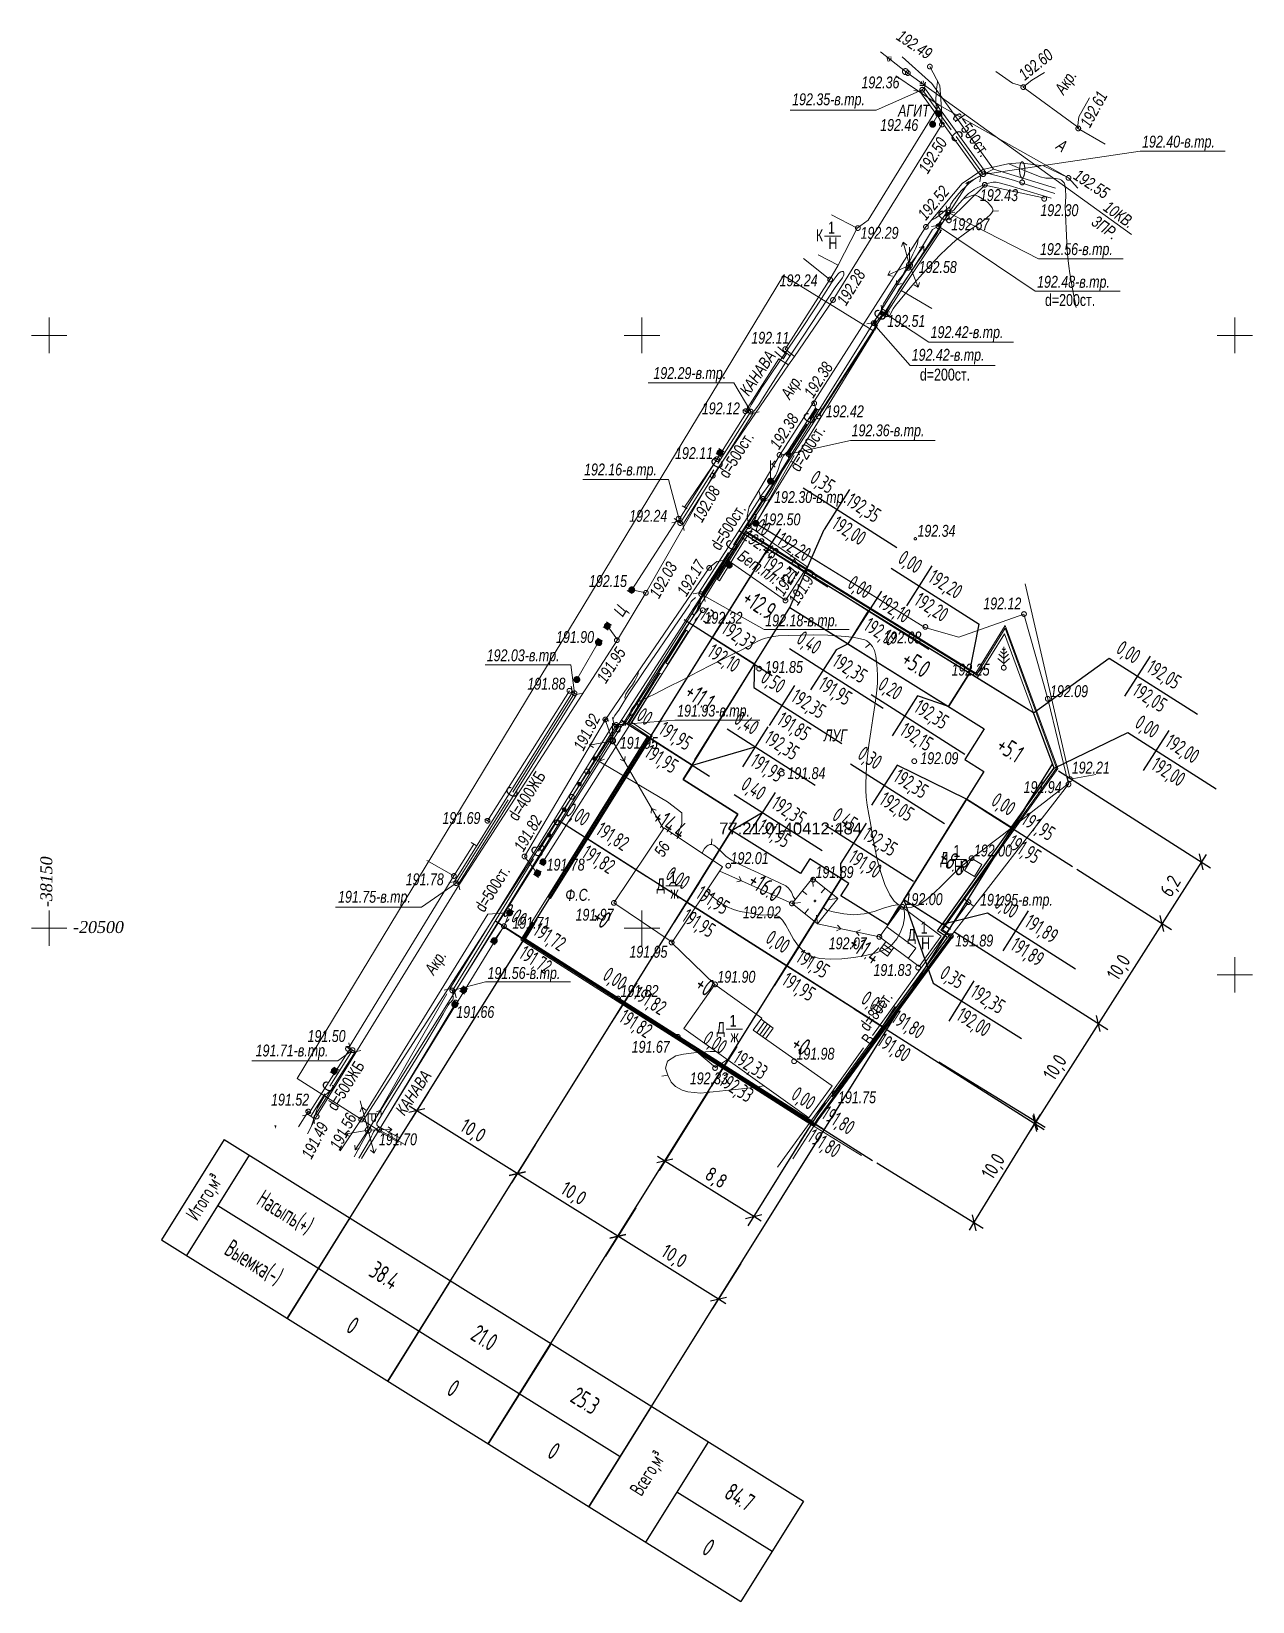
# Model space of a CAD drawing. Header units: millimetres. Extents: x -38151500 to -27467627, y -20617104 to -20349562.
# Drawn here: x -35244734 to -35141734, y -20556809 to -20424352 of the extents above; entities that cross this region are included whole.
import ezdxf
from ezdxf.xclip import XClip

# ---------------------------------------------------------------- set-up
doc = ezdxf.new("R2010")
doc.units = ezdxf.units.MM
doc.header["$MEASUREMENT"] = 0
doc.header["$XCLIPFRAME"] = 0
for name, color, linetype, lineweight in [('Новый_0-Тонкая_Ном._пера__7', 7, 'Continuous', 25), ('Новый_0_Ном._пера__7', 7, 'Continuous', 25), ('Новый_Defpoints_Ном._пера__7', 7, 'Continuous', 25), ('Новый_ГП-4 - План земляных масс_Ном._пера__250', 7, 'Continuous', 20), ('Новый_ГП_Ограждение_Ном._пера__152', 152, 'Continuous', 18), ('Новый_ГП_Сети_Водосток кровельный_Ном._пера__7', 7, 'Continuous', 25), ('Новый_ГП_Сетка_земля_Ном._пера__7', 7, 'Continuous', 25), ('Новый_ГТ4-Карт. отметки_Ном._пера__1', 1, 'Continuous', 40), ('Новый_ГТ4-Карт. отметки_Ном._пера__5', 5, 'Continuous', 30), ('Новый_ГТ4-Карт. отметки_Ном._пера__7', 7, 'Continuous', 25), ('Новый_ГТ5-Таблицы_Ном._пера__7', 7, 'Continuous', 25), ('Новый_РАЗМЕРЫ_Ном._пера__7', 7, 'Continuous', 25), ('Чертеж_2_ГП_Топография_Ном._пера__253', 252, 'Continuous', 18), ('Чертеж_2_Новофедоровское_снт 28_07$0$!!УСЛ_ОБОЗНАЧЕНИЯ_Ном._пера__253', 252, 'Continuous', 18), ('Чертеж_2_Новофедоровское_снт 28_07$0$SETKA_Ном._пера__7', 7, 'Continuous', 18), ('Чертеж_2_Новофедоровское_снт 28_07$0$tp_Дороги_Ном._пера__253', 252, 'Continuous', 18), ('Чертеж_2_Новофедоровское_снт 28_07$0$tp_Здания_Ном._пера__253', 252, 'Continuous', 18), ('Чертеж_2_Новофедоровское_снт 28_07$0$tp_канавы_Ном._пера__253', 252, 'Continuous', 18), ('Чертеж_2_Новофедоровское_снт 28_07$0$tp_ЛЭП вн_Ном._пера__253', 252, 'Continuous', 18), ('Чертеж_2_Новофедоровское_снт 28_07$0$tp_отметки_новые_Ном._пера__253', 252, 'Continuous', 18), ('Чертеж_2_Новофедоровское_снт 28_07$0$tp_растительность_Ном._пера__253', 252, 'Continuous', 18), ('Чертеж_2_Новофедоровское_снт 28_07$0$tp_сооружения_Ном._пера__253', 252, 'Continuous', 18), ('Чертеж_2_Новофедоровское_снт 28_07$0$tp_трубы под дорогой_Ном._пера__253', 252, 'Continuous', 18), ('Чертеж_2_Новофедоровское_снт 28_07$0$U_ТЕКСТ_БЕЛЫЙ_Ном._пера__253', 252, 'Continuous', 18), ('Чертеж_2_Новый_ГП_Топография_Ном._пера__253', 252, 'Continuous', 18), ('Чертеж_2_Новый_Новофедоровское_снт 28_07$0$SETKA_Ном._пера__253', 252, 'Continuous', 18), ('Чертеж_2_Новый_Новофедоровское_снт 28_07$0$SETKA_Ном._пера__7', 7, 'Continuous', 18), ('Чертеж_2_Новый_Новофедоровское_снт 28_07$0$tp_Дороги_Ном._пера__253', 252, 'Continuous', 18), ('Чертеж_2_Новый_Новофедоровское_снт 28_07$0$tp_Здания_Ном._пера__253', 252, 'Continuous', 18), ('Чертеж_2_Новый_Новофедоровское_снт 28_07$0$tp_Здания_Ном._пера__7', 7, 'Continuous', 18), ('Чертеж_2_Новый_Новофедоровское_снт 28_07$0$tp_канавы_Ном._пера__253', 252, 'Continuous', 18), ('Чертеж_2_Новый_Новофедоровское_снт 28_07$0$tp_Контур растит_Ном._пера__253', 252, 'Continuous', 18), ('Чертеж_2_Новый_Новофедоровское_снт 28_07$0$tp_ЛЭП вн_Ном._пера__253', 252, 'Continuous', 18), ('Чертеж_2_Новый_Новофедоровское_снт 28_07$0$tp_ЛЭП нн_Ном._пера__253', 252, 'Continuous', 18), ('Чертеж_2_Новый_Новофедоровское_снт 28_07$0$tp_ЛЭП нн_Ном._пера__7', 7, 'Continuous', 18), ('Чертеж_2_Новый_Новофедоровское_снт 28_07$0$tp_Ограждения ДЕР_Ном._пера__253', 252, 'Continuous', 18), ('Чертеж_2_Новый_Новофедоровское_снт 28_07$0$tp_Ограждения мет_Ном._пера__253', 252, 'Continuous', 18), ('Чертеж_2_Новый_Новофедоровское_снт 28_07$0$tp_Ограждения рабица_Ном._пера__253', 252, 'Continuous', 18), ('Чертеж_2_Новый_Новофедоровское_снт 28_07$0$tp_Ограждения_Ном._пера__253', 252, 'Continuous', 18), ('Чертеж_2_Новый_Новофедоровское_снт 28_07$0$tp_Ограждения_Ном._пера__7', 7, 'Continuous', 18), ('Чертеж_2_Новый_Новофедоровское_снт 28_07$0$tp_отметки_новые_Ном._пера__253', 252, 'Continuous', 18), ('Чертеж_2_Новый_Новофедоровское_снт 28_07$0$tp_отметки_новые_Ном._пера__7', 7, 'Continuous', 18), ('Чертеж_2_Новый_Новофедоровское_снт 28_07$0$tp_растительность полоса кустов_Ном._пера__253', 252, 'Continuous', 18), ('Чертеж_2_Новый_Новофедоровское_снт 28_07$0$tp_растительность_Ном._пера__7', 7, 'Continuous', 18), ('Чертеж_2_Новый_Новофедоровское_снт 28_07$0$tp_рельеф_Ном._пера__253', 252, 'Continuous', 18), ('Чертеж_2_Новый_Новофедоровское_снт 28_07$0$tp_сооружения_Ном._пера__253', 252, 'Continuous', 18), ('Чертеж_2_Новый_Новофедоровское_снт 28_07$0$tp_сооружения_Ном._пера__7', 7, 'Continuous', 18), ('Чертеж_2_Новый_Новофедоровское_снт 28_07$0$tp_трубы под дорогой_Ном._пера__253', 252, 'Continuous', 18), ('Чертеж_2_Новый_Новофедоровское_снт 28_07$0$U_Водопровод_Ном._пера__253', 252, 'Continuous', 18), ('Чертеж_2_Новый_Новофедоровское_снт 28_07$0$U_Водосток_Ном._пера__253', 252, 'Continuous', 18), ('Чертеж_2_Новый_Новофедоровское_снт 28_07$0$U_Газопровод_Ном._пера__253', 252, 'Continuous', 18)]:
    doc.layers.add(name, color=color, linetype=linetype, lineweight=lineweight)
doc.layers.add('Новый_РАЗМЕРЫ', color=7, linetype='Continuous')
doc.styles.add('РЎР“Р•РќР•Р\xa0РР\xa0_РЎРўРР›Р¬_1', font='arial.ttf', dxfattribs={"width": 0.75})
doc.styles.add('РЎР“Р•РќР•Р\xa0РР\xa0_РЎРўРР›Р¬_10', font='', dxfattribs={"width": 0.7})
doc.styles.add('РЎР“Р•РќР•Р\xa0РР\xa0_РЎРўРР›Р¬_2', font='arial.ttf', dxfattribs={"width": 0.8})
doc.styles.add('РЎР“Р•РќР•Р\xa0РР\xa0_РЎРўРР›Р¬_3', font='arial.ttf', dxfattribs={"width": 0.749999})
doc.styles.add('РЎР“Р•РќР•Р\xa0РР\xa0_РЎРўРР›Р¬_4', font='times.ttf')
doc.styles.add('РЎР“Р•РќР•Р\xa0РР\xa0_РЎРўРР›Р¬_5', font='arial.ttf')
doc.styles.add('РЎР“Р•РќР•Р\xa0РР\xa0_РЎРўРР›Р¬_6', font='', dxfattribs={"width": 0.8})
doc.styles.add('РЎР“Р•РќР•Р\xa0РР\xa0_РЎРўРР›Р¬_7', font='')
doc.styles.get('РЎР“Р•РќР•Р\xa0РР\xa0_РЎРўРР›Р¬_10').set_extended_font_data('GOST_type_A')
doc.styles.get('РЎР“Р•РќР•Р\xa0РР\xa0_РЎРўРР›Р¬_6').set_extended_font_data('GOST_type_A')
doc.styles.get('РЎР“Р•РќР•Р\xa0РР\xa0_РЎРўРР›Р¬_7').set_extended_font_data('GOST_type_A')
doc.dimstyles.new('СГЕНЕРИР_СТИЛЬ__1', dxfattribs={"dimtxt": 1200, "dimasz": 940.452019, "dimexe": 0.18, "dimexo": 437.5, "dimgap": 0, "dimtad": 1, "dimdec": 1, "dimlfac": 0.001, "dimzin": 0, "dimdsep": 46, "dimtxsty": 'РЎР“Р•РќР•Р\xa0РР\xa0_РЎРўРР›Р¬_7', "dimblk": 'ARROWHEAD_6', "dimblk1": 'ARROWHEAD_6', "dimblk2": 'ARROWHEAD_6', "dimcen": 0.09, "dimclrd": 7, "dimclre": 7, "dimclrt": 7, "dimadec": 1, "dimazin": 0, "dimtfac": 1, "dimtdec": 4, "dimtmove": 0, "dimatfit": 3, "dimfxl": 0, "dimtolj": 1, "dimtzin": 0, "dimarcsym": 0})

msp = doc.modelspace()

# ---------------------------------------------------------------- texts
at = {"layer": 'Новый_ГП-4 - План земляных масс_Ном._пера__250', "color": 7, "lineweight": 20, "char_height": 1500, "attachment_point": 5, "rotation": 326.5557278, "style": 'РЎР“Р•РќР•Р\xa0РР\xa0_РЎРўРР›Р¬_6'}
for s, insert in [('\\A1;{\\pqc;\\fGOST_type_A|b0|i0|c0|p0;\\W0.800000;+12.9}', (-35183330.27, -20472667.27)), ('\\A1;{\\pqc;\\fGOST_type_A|b0|i0|c0|p0;\\W0.800000;+5.0}', (-35170103.08, -20477687.86)), ('\\A1;{\\pqc;\\fGOST_type_A|b0|i0|c0|p0;\\W0.800000;+11.1}', (-35188349.42, -20480452.82)), ('\\A1;{\\pqc;\\fGOST_type_A|b0|i0|c0|p0;\\W0.800000;+5.1}', (-35162170.91, -20484898.93)), ('\\A1;{\\pqc;\\fGOST_type_A|b0|i0|c0|p0;\\W0.800000;+14.4}', (-35190883.11, -20491182.36)), ('\\A1;{\\pqc;\\fGOST_type_A|b0|i0|c0|p0;\\W0.800000;+8.8}', (-35166942.14, -20494429.85)), ('\\A1;{\\pqc;\\fGOST_type_A|b0|i0|c0|p0;\\W0.800000;+16.0}', (-35182850.44, -20496479.12)), ('\\A1;{\\pqc;\\fGOST_type_A|b0|i0|c0|p0;\\W0.800000;+0}', (-35196639.59, -20499129.2)), ('\\A1;{\\pqc;\\fGOST_type_A|b0|i0|c0|p0;\\W0.800000;+11.4}', (-35174436.21, -20501748.02)), ('\\A1;{\\pqc;\\fGOST_type_A|b0|i0|c0|p0;\\W0.800000;+0}', (-35187925.68, -20504826.3)), ('\\A1;{\\pqc;\\fGOST_type_A|b0|i0|c0|p0;\\W0.800000;+0}', (-35179824.41, -20509848.37))]:
    msp.add_mtext(s, dxfattribs=dict(at, insert=insert))
at = {"layer": 'Новый_ГТ4-Карт. отметки_Ном._пера__1', "color": 1, "lineweight": 40, "char_height": 1250, "attachment_point": 7, "style": 'РЎР“Р•РќР•Р\xa0РР\xa0_РЎРўРР›Р¬_6'}
for s, insert, rotation in [('\\A1;{\\pql;\\fGOST_type_A|b0|i0|c0|p0;\\W0.800000;192,35}', (-35176286.91, -20464504.49), 327.5257789), ('\\A1;{\\pql;\\fGOST_type_A|b0|i0|c0|p0;\\W0.800000;192,20}', (-35182121.74, -20467819.61), 327.5257789), ('\\A1;{\\pql;\\fGOST_type_A|b0|i0|c0|p0;\\W0.800000;192,20}', (-35169345.37, -20470958.74), 327.5257789), ('\\A1;{\\pql;\\fGOST_type_A|b0|i0|c0|p0;\\W0.800000;192,10}', (-35173601.74, -20473078.39), 327.5257789), ('\\A1;{\\pql;\\fGOST_type_A|b0|i0|c0|p0;\\W0.800000;192,33}', (-35186790.71, -20475299.65), 327.5257789), ('\\A1;{\\pql;\\fGOST_type_A|b0|i0|c0|p0;\\W0.800000;192,35}', (-35177431.03, -20478050.45), 327.5257789), ('\\A1;{\\pql;\\fGOST_type_A|b0|i0|c0|p0;\\W0.800000;192,05}', (-35150939.38, -20478572.48), 327.5257789), ('\\A1;{\\pql;\\fGOST_type_A|b0|i0|c0|p0;\\W0.800000;192,35}', (-35180920.1, -20481039.03), 327.5257789), ('\\A1;{\\pql;\\fGOST_type_A|b0|i0|c0|p0;\\W0.800000;192,35}', (-35170553.11, -20481932.29), 327.5257789), ('\\A1;{\\pql;\\fGOST_type_A|b0|i0|c0|p0;\\W0.800000;191,95}', (-35192085.99, -20483783.02), 327.5257789), ('\\A1;{\\pql;\\fGOST_type_A|b0|i0|c0|p0;\\W0.800000;192,35}', (-35183169.32, -20484536.01), 327.5257789), ('\\A1;{\\pql;\\fGOST_type_A|b0|i0|c0|p0;\\W0.800000;192,00}', (-35149364.17, -20484845.27), 327.5257789), ('\\A1;{\\pql;\\fGOST_type_A|b0|i0|c0|p0;\\W0.800000;192,35}', (-35172282.43, -20487781.27), 327.5257789), ('\\A1;{\\pql;\\fGOST_type_A|b0|i0|c0|p0;\\W0.800000;192,35}', (-35182577.17, -20490063.88), 327.5257789), ('\\A1;{\\pql;\\fGOST_type_A|b0|i0|c0|p0;\\W0.800000;191,95}', (-35161480.74, -20491407.87), 327.5257789), ('\\A1;{\\pql;\\fGOST_type_A|b0|i0|c0|p0;\\W0.800000;191,82}', (-35197381.28, -20492266.39), 327.5257789), ('\\A1;{\\pql;\\fGOST_type_A|b0|i0|c0|p0;\\W0.800000;192,35}', (-35174887.14, -20492655.15), 327.5257789), ('\\A1;{\\pql;\\fGOST_type_A|b0|i0|c0|p0;\\W0.800000;191,95}', (-35188944.63, -20497635.8), 327.5257789), ('\\A1;{\\pql;\\fGOST_type_A|b0|i0|c0|p0;\\W0.800000;191,89}', (-35161222.73, -20500048.04), 327.5257789), ('\\A1;{\\pql;\\fGOST_type_A|b0|i0|c0|p0;\\W0.800000;191,72}', (-35202676.57, -20500749.76), 327.5257789), ('\\A1;{\\pql;\\fGOST_type_A|b0|i0|c0|p0;\\W0.800000;191,95}', (-35180507.97, -20503005.21), 327.5257789), ('\\A1;{\\pql;\\fGOST_type_A|b0|i0|c0|p0;\\W0.800000;191,82}', (-35194239.92, -20506119.17), 327.5257789), ('\\A1;{\\pql;\\fGOST_type_A|b0|i0|c0|p0;\\W0.800000;192,35}', (-35165796.44, -20505964.91), 328.0015596), ('\\A1;{\\pql;\\fGOST_type_A|b0|i0|c0|p0;\\W0.800000;191,80}', (-35172455.49, -20508130.11), 327.5257789), ('\\A1;{\\pql;\\fGOST_type_A|b0|i0|c0|p0;\\W0.800000;192,33}', (-35185803.26, -20511488.58), 327.5257789), ('\\A1;{\\pql;\\fGOST_type_A|b0|i0|c0|p0;\\W0.800000;191,80}', (-35178349.16, -20516212.04), 327.5257789)]:
    msp.add_mtext(s, dxfattribs=dict(at, insert=insert, rotation=rotation))
at = {"layer": 'Новый_ГТ4-Карт. отметки_Ном._пера__5', "color": 5, "lineweight": 30, "char_height": 1250, "attachment_point": 7, "style": 'РЎР“Р•РќР•Р\xa0РР\xa0_РЎРўРР›Р¬_6'}
for s, insert, rotation in [('\\A1;{\\pql;\\fGOST_type_A|b0|i0|c0|p0;\\W0.800000;0,35}', (-35179313.9, -20462596.12), 327.5257789), ('\\A1;{\\pql;\\fGOST_type_A|b0|i0|c0|p0;\\W0.800000;0,00}', (-35184676.77, -20466211.62), 327.5257789), ('\\A1;{\\pql;\\fGOST_type_A|b0|i0|c0|p0;\\W0.800000;0,00}', (-35171900.4, -20469350.75), 327.5257789), ('\\A1;{\\pql;\\fGOST_type_A|b0|i0|c0|p0;\\W0.800000;0,00}', (-35176156.77, -20471470.4), 327.5257789), ('\\A1;{\\pql;\\fGOST_type_A|b0|i0|c0|p0;\\W0.800000;0,13}', (-35189345.74, -20473691.66), 327.5257789), ('\\A1;{\\pql;\\fGOST_type_A|b0|i0|c0|p0;\\W0.800000;0,40}', (-35180458.03, -20476142.08), 327.5257789), ('\\A1;{\\pql;\\fGOST_type_A|b0|i0|c0|p0;\\W0.800000;0,00}', (-35153494.41, -20476964.49), 327.5257789), ('\\A1;{\\pql;\\fGOST_type_A|b0|i0|c0|p0;\\W0.800000;0,50}', (-35183475.13, -20479431.04), 327.5257789), ('\\A1;{\\pql;\\fGOST_type_A|b0|i0|c0|p0;\\W0.800000;0,20}', (-35173580.1, -20480023.93), 327.5257789), ('\\A1;{\\pql;\\fGOST_type_A|b0|i0|c0|p0;\\W0.800000;0,00}', (-35194641.03, -20482175.03), 327.5257789), ('\\A1;{\\pql;\\fGOST_type_A|b0|i0|c0|p0;\\W0.800000;0,40}', (-35185724.35, -20482928.02), 327.5257789), ('\\A1;{\\pql;\\fGOST_type_A|b0|i0|c0|p0;\\W0.800000;0,00}', (-35151919.2, -20483237.28), 327.5257789), ('\\A1;{\\pql;\\fGOST_type_A|b0|i0|c0|p0;\\W0.800000;0,30}', (-35175309.42, -20485872.91), 327.5257789), ('\\A1;{\\pql;\\fGOST_type_A|b0|i0|c0|p0;\\W0.800000;0,40}', (-35185132.2, -20488455.89), 327.5257789), ('\\A1;{\\pql;\\fGOST_type_A|b0|i0|c0|p0;\\W0.800000;0,00}', (-35199936.32, -20490658.4), 327.5257789), ('\\A1;{\\pql;\\fGOST_type_A|b0|i0|c0|p0;\\W0.800000;0,00}', (-35164035.77, -20489799.88), 327.5257789), ('\\A1;{\\pql;\\fGOST_type_A|b0|i0|c0|p0;\\W0.800000;0,45}', (-35177442.18, -20491047.16), 327.5257789), ('\\A1;{\\pql;\\fGOST_type_A|b0|i0|c0|p0;\\W0.800000;0,00}', (-35191499.66, -20496027.81), 327.5257789), ('\\A1;{\\pql;\\fGOST_type_A|b0|i0|c0|p0;\\W0.800000;0,00}', (-35163777.77, -20498440.05), 327.5257789), ('\\A1;{\\pql;\\fGOST_type_A|b0|i0|c0|p0;\\W0.800000;0,00}', (-35205231.61, -20499141.77), 327.5257789), ('\\A1;{\\pql;\\fGOST_type_A|b0|i0|c0|p0;\\W0.800000;0,00}', (-35183063.01, -20501397.22), 327.5257789), ('\\A1;{\\pql;\\fGOST_type_A|b0|i0|c0|p0;\\W0.800000;0,00}', (-35196794.95, -20504511.18), 327.5257789), ('\\A1;{\\pql;\\fGOST_type_A|b0|i0|c0|p0;\\W0.800000;0,35}', (-35168364.74, -20504378.19), 328.0015596), ('\\A1;{\\pql;\\fGOST_type_A|b0|i0|c0|p0;\\W0.800000;0,00}', (-35175010.52, -20506522.12), 327.5257789), ('\\A1;{\\pql;\\fGOST_type_A|b0|i0|c0|p0;\\W0.800000;0,00}', (-35188358.3, -20509880.59), 327.5257789), ('\\A1;{\\pql;\\fGOST_type_A|b0|i0|c0|p0;\\W0.800000;0,00}', (-35180904.2, -20514604.05), 327.5257789)]:
    msp.add_mtext(s, dxfattribs=dict(at, insert=insert, rotation=rotation))
at = {"layer": 'Новый_ГТ4-Карт. отметки_Ном._пера__7', "color": 7, "lineweight": 25, "char_height": 1250, "attachment_point": 7, "style": 'РЎР“Р•РќР•Р\xa0РР\xa0_РЎРўРР›Р¬_6'}
for s, insert, rotation in [('\\A1;{\\pql;\\fGOST_type_A|b0|i0|c0|p0;\\W0.800000;192,00}', (-35177475.75, -20466443.42), 327.5257789), ('\\A1;{\\pql;\\fGOST_type_A|b0|i0|c0|p0;\\W0.800000;192,20}', (-35183310.58, -20469758.54), 327.5257789), ('\\A1;{\\pql;\\fGOST_type_A|b0|i0|c0|p0;\\W0.800000;192,20}', (-35170534.21, -20472897.68), 327.5257789), ('\\A1;{\\pql;\\fGOST_type_A|b0|i0|c0|p0;\\W0.800000;192,10}', (-35174790.59, -20475017.33), 327.5257789), ('\\A1;{\\pql;\\fGOST_type_A|b0|i0|c0|p0;\\W0.800000;192,10}', (-35187979.55, -20477238.59), 327.5257789), ('\\A1;{\\pql;\\fGOST_type_A|b0|i0|c0|p0;\\W0.800000;191,95}', (-35178619.88, -20479989.38), 327.5257789), ('\\A1;{\\pql;\\fGOST_type_A|b0|i0|c0|p0;\\W0.800000;192,05}', (-35152128.23, -20480511.41), 327.5257789), ('\\A1;{\\pql;\\fGOST_type_A|b0|i0|c0|p0;\\W0.800000;191,85}', (-35182108.94, -20482977.97), 327.5257789), ('\\A1;{\\pql;\\fGOST_type_A|b0|i0|c0|p0;\\W0.800000;192,15}', (-35171741.96, -20483871.23), 327.5257789), ('\\A1;{\\pql;\\fGOST_type_A|b0|i0|c0|p0;\\W0.800000;191,95}', (-35193274.84, -20485721.96), 327.5257789), ('\\A1;{\\pql;\\fGOST_type_A|b0|i0|c0|p0;\\W0.800000;191,95}', (-35184358.17, -20486474.95), 327.5257789), ('\\A1;{\\pql;\\fGOST_type_A|b0|i0|c0|p0;\\W0.800000;192,00}', (-35150553.01, -20486784.21), 327.5257789), ('\\A1;{\\pql;\\fGOST_type_A|b0|i0|c0|p0;\\W0.800000;192,05}', (-35173471.28, -20489720.2), 327.5257789), ('\\A1;{\\pql;\\fGOST_type_A|b0|i0|c0|p0;\\W0.800000;191,95}', (-35183766.01, -20492002.81), 327.5257789), ('\\A1;{\\pql;\\fGOST_type_A|b0|i0|c0|p0;\\W0.800000;191,95}', (-35162669.59, -20493346.81), 327.5257789), ('\\A1;{\\pql;\\fGOST_type_A|b0|i0|c0|p0;\\W0.800000;191,82}', (-35198570.13, -20494205.33), 327.5257789), ('\\A1;{\\pql;\\fGOST_type_A|b0|i0|c0|p0;\\W0.800000;191,90}', (-35176075.99, -20494594.08), 327.5257789), ('\\A1;{\\pql;\\fGOST_type_A|b0|i0|c0|p0;\\W0.800000;191,95}', (-35190133.48, -20499574.74), 327.5257789), ('\\A1;{\\pql;\\fGOST_type_A|b0|i0|c0|p0;\\W0.800000;191,72}', (-35203865.42, -20502688.7), 327.5257789), ('\\A1;{\\pql;\\fGOST_type_A|b0|i0|c0|p0;\\W0.800000;191,89}', (-35162411.58, -20501986.98), 327.5257789), ('\\A1;{\\pql;\\fGOST_type_A|b0|i0|c0|p0;\\W0.800000;191,95}', (-35181696.82, -20504944.14), 327.5257789), ('\\A1;{\\pql;\\fGOST_type_A|b0|i0|c0|p0;\\W0.800000;191,82}', (-35195428.77, -20508058.11), 327.5257789), ('\\A1;{\\pql;\\fGOST_type_A|b0|i0|c0|p0;\\W0.800000;192,00}', (-35166969.15, -20507913.65), 328.0015596), ('\\A1;{\\pql;\\fGOST_type_A|b0|i0|c0|p0;\\W0.800000;191,80}', (-35173644.34, -20510069.05), 327.5257789), ('\\A1;{\\pql;\\fGOST_type_A|b0|i0|c0|p0;\\W0.800000;192,33}', (-35186992.11, -20513427.51), 327.5257789), ('\\A1;{\\pql;\\fGOST_type_A|b0|i0|c0|p0;\\W0.800000;191,80}', (-35179538.01, -20518150.98), 327.5257789)]:
    msp.add_mtext(s, dxfattribs=dict(at, insert=insert, rotation=rotation))
at = {"layer": 'Новый_ГТ5-Таблицы_Ном._пера__7', "color": 7, "lineweight": 25, "attachment_point": 1}
for s, insert, char_height, rotation, style in [('\\A1;{\\pql;\\fGOST_type_A|b0|i0|c0|p0;\\W0.800000;Итого,м³}', (-35231803.42, -20524115.32), 1250, 58.0277392, 'РЎР“Р•РќР•Р\xa0РР\xa0_РЎРўРР›Р¬_6'), ('\\A1;{\\pql;\\fGOST_type_A|b0|i0|c0|p0;\\W0.700000;Насыпь(+)}', (-35225053.19, -20521979.58), 1500, 328.0277392, 'РЎР“Р•РќР•Р\xa0РР\xa0_РЎРўРР›Р¬_10'), ('\\A1;{\\pql;\\fGOST_type_A|b0|i0|c0|p0;\\W0.700000;Выемка(-)}', (-35227773.26, -20526175.83), 1500, 328.0277392, 'РЎР“Р•РќР•Р\xa0РР\xa0_РЎРўРР›Р¬_10'), ('\\A1;{\\pql;\\fGOST_type_A|b0|i0|c0|p0;\\W0.800000;38.4}', (-35215584.7, -20528005.31), 1500, 328.0277392, 'РЎР“Р•РќР•Р\xa0РР\xa0_РЎРўРР›Р¬_6'), ('\\A1;{\\pql;\\fGOST_type_A|b0|i0|c0|p0;\\W0.800000;0}', (-35217506.14, -20532700.06), 1500, 328.0277392, 'РЎР“Р•РќР•Р\xa0РР\xa0_РЎРўРР›Р¬_6'), ('\\A1;{\\pql;\\fGOST_type_A|b0|i0|c0|p0;\\W0.800000;21.0}', (-35207010.91, -20533357.04), 1500, 328.0277392, 'РЎР“Р•РќР•Р\xa0РР\xa0_РЎРўРР›Р¬_6'), ('\\A1;{\\pql;\\fGOST_type_A|b0|i0|c0|p0;\\W0.800000;0}', (-35209023.1, -20537995.15), 1500, 328.0277392, 'РЎР“Р•РќР•Р\xa0РР\xa0_РЎРўРР›Р¬_6'), ('\\A1;{\\pql;\\fGOST_type_A|b0|i0|c0|p0;\\W0.800000;25.3}', (-35198600.58, -20538606.74), 1500, 328.0277392, 'РЎР“Р•РќР•Р\xa0РР\xa0_РЎРўРР›Р¬_6'), ('\\A1;{\\pql;\\fGOST_type_A|b0|i0|c0|p0;\\W0.800000;0}', (-35200540.05, -20543290.24), 1500, 328.0277392, 'РЎР“Р•РќР•Р\xa0РР\xa0_РЎРўРР›Р¬_6'), ('\\A1;{\\pql;\\fGOST_type_A|b0|i0|c0|p0;\\W0.800000;Всего,м³}', (-35194348.02, -20547335.87), 1250, 58.0277392, 'РЎР“Р•РќР•Р\xa0РР\xa0_РЎРўРР›Р¬_6'), ('\\A1;{\\pql;\\fGOST_type_A|b0|i0|c0|p0;\\W0.800000;84.7}', (-35185613.48, -20546713.24), 1500, 328.0277392, 'РЎР“Р•РќР•Р\xa0РР\xa0_РЎРўРР›Р¬_6'), ('\\A1;{\\pql;\\fGOST_type_A|b0|i0|c0|p0;\\W0.800000;0}', (-35187496.53, -20551431.95), 1500, 328.0277392, 'РЎР“Р•РќР•Р\xa0РР\xa0_РЎРўРР›Р¬_6')]:
    msp.add_mtext(s, dxfattribs=dict(at, insert=insert, char_height=char_height, rotation=rotation, style=style))

# ---------------------------------------------------------------- blocks, each defined once
blk = doc.blocks.new('Чертеж_3_2', base_point=(2451089, 0))
at = {"layer": 'Чертеж_2_Новый_Новофедоровское_снт 28_07$0$tp_ЛЭП вн_Ном._пера__253', "linetype": 'Continuous', "lineweight": 18}
blk.add_hatch(color=252, dxfattribs=at).paths.add_polyline_path([(-35170988, -20427742, 1), (-35171038, -20427742, 1)])
at = {"layer": 'Чертеж_2_Новый_ГП_Топография_Ном._пера__253', "color": 252, "lineweight": 18, "flags": 128}
for points in [[(-35215434, -20517064), (-35215394, -20517000), (-35204907, -20499900), (-35178737, -20516708), (-35167176, -20500671), (-35157260, -20487867), (-35159014, -20480650), (-35161019, -20473503), (-35166512, -20475465), (-35169367, -20474628), (-35183638, -20465849), (-35173689, -20449640), (-35181298, -20444942), (-35222329, -20512686)], [(-35184464, -20466500), (-35165064, -20478480), (-35162594, -20474480), (-35158154, -20486530), (-35167884, -20500140), (-35167024, -20500700), (-35178384, -20516190), (-35178714, -20516730), (-35178984, -20516560), (-35203464, -20500980), (-35192784, -20483870), (-35194494, -20482750)]]:
    blk.add_lwpolyline(points, close=True, dxfattribs=at)
at = {"layer": 'Чертеж_2_Новый_Новофедоровское_снт 28_07$0$SETKA_Ном._пера__253', "color": 252, "lineweight": 18, "flags": 128}
for points in [[(-35193234, -20451500), (-35193234, -20448500)], [(-35194734, -20450000), (-35191734, -20450000)], [(-35193234, -20501500), (-35193234, -20498500)], [(-35194734, -20500000), (-35191734, -20500000)]]:
    blk.add_lwpolyline(points, dxfattribs=at)
at = {"layer": 'Чертеж_2_Новый_Новофедоровское_снт 28_07$0$SETKA_Ном._пера__7', "color": 7, "lineweight": 18, "flags": 128}
for points in [[(-35243234, -20451500), (-35243234, -20448500)], [(-35143234, -20451500), (-35143234, -20448500)], [(-35244734, -20450000), (-35241734, -20450000)], [(-35144734, -20450000), (-35141734, -20450000)], [(-35243234, -20501500), (-35243234, -20498500)], [(-35244734, -20500000), (-35241734, -20500000)], [(-35143234, -20505441), (-35143234, -20502441)], [(-35144734, -20503941), (-35141734, -20503941)]]:
    blk.add_lwpolyline(points, dxfattribs=at)
at = {"layer": 'Чертеж_2_Новый_Новофедоровское_снт 28_07$0$tp_Дороги_Ном._пера__253', "color": 252, "lineweight": 18, "flags": 128}
for points in [[(-35168953, -20427321), (-35168102, -20428916), (-35168009, -20430450), (-35167936, -20431568), (-35167934, -20432208), (-35177124, -20447009), (-35180363, -20451763), (-35181147, -20451152)], [(-35159298, -20427811), (-35160366, -20428474), (-35161032, -20429012), (-35161987, -20428732), (-35163387, -20427737)], [(-35156391, -20432497), (-35161074, -20429054)], [(-35154177, -20433852), (-35156489, -20432514), (-35156387, -20431568), (-35155503, -20429947)], [(-35157261, -20436711), (-35168162, -20430567)], [(-35184233, -20466094), (-35184367, -20465239), (-35184201, -20464466), (-35181591, -20460039), (-35169286, -20440842), (-35166223, -20437186), (-35164490, -20435998), (-35162374, -20435528), (-35161362, -20435446), (-35159371, -20435694), (-35157261, -20436711), (-35156461, -20437573)], [(-35181701, -20451967), (-35180868, -20452488), (-35187224, -20461790), (-35192906, -20471714), (-35194102, -20471463)], [(-35180363, -20451763), (-35180868, -20452488)], [(-35186064, -20468926), (-35186932, -20469057), (-35187561, -20469610), (-35196325, -20482398), (-35203142, -20493946), (-35202209, -20495191)], [(-35192906, -20471714), (-35195313, -20475671)], [(-35221443, -20517359), (-35220675, -20515878), (-35208816, -20496600), (-35195313, -20475671), (-35196085, -20474585)], [(-35204649, -20498698), (-35206242, -20498807), (-35216915, -20516154), (-35218680, -20518777)]]:
    blk.add_lwpolyline(points, dxfattribs=at)
blk.add_lwpolyline([(-35186064, -20468926), (-35181132, -20472361), (-35179309, -20469524), (-35184233, -20466094)], close=True, dxfattribs=at)
at = {"layer": 'Чертеж_2_Новый_Новофедоровское_снт 28_07$0$tp_Здания_Ном._пера__253', "color": 252, "lineweight": 18, "flags": 128}
for points in [[(-35177242, -20439829), (-35175076, -20440942), (-35176686, -20444076), (-35178386, -20443202)], [(-35177853, -20441615), (-35176456, -20441615)], [(-35167273, -20494202), (-35165876, -20494202)], [(-35191210, -20496417), (-35189813, -20496417)], [(-35170772, -20502549), (-35170140, -20501698), (-35172591, -20499894)], [(-35172668, -20501140), (-35173202, -20501859), (-35172523, -20502363)], [(-35172165, -20501882), (-35172844, -20501377)], [(-35170044, -20500678), (-35168648, -20500678)], [(-35172344, -20502123), (-35173023, -20501618)], [(-35171989, -20501644), (-35172530, -20502372)], [(-35183548, -20508816), (-35182905, -20507910)], [(-35183303, -20508990), (-35182660, -20508083)], [(-35183181, -20507679), (-35182171, -20508430), (-35182813, -20509337)], [(-35186148, -20508524), (-35184752, -20508524)], [(-35183058, -20509163), (-35182416, -20508257)]]:
    blk.add_lwpolyline(points, dxfattribs=at)
for points in [[(-35190691, -20501169), (-35195608, -20497871), (-35191360, -20491538), (-35186443, -20494836)], [(-35165183, -20495656), (-35166026, -20495146), (-35165413, -20494132), (-35164570, -20494642)], [(-35173211, -20500736), (-35171334, -20498186), (-35167989, -20500673), (-35169866, -20503223)], [(-35179159, -20515999), (-35177208, -20513307), (-35183861, -20508594), (-35183121, -20507598), (-35187078, -20504739), (-35189693, -20508460)]]:
    blk.add_lwpolyline(points, close=True, dxfattribs=at)
at = {"layer": 'Чертеж_2_Новый_Новофедоровское_снт 28_07$0$tp_Здания_Ном._пера__7', "color": 7, "lineweight": 18, "flags": 128}
for points in [[(-35180580, -20497912), (-35178866, -20495769)], [(-35178866, -20495769), (-35176712, -20497492)], [(-35178866, -20495769), (-35178783, -20496494)], [(-35179723, -20496841), (-35179319, -20497164)], [(-35178426, -20499635), (-35176712, -20497492)], [(-35177789, -20496631), (-35178110, -20497032)], [(-35176712, -20497492), (-35177437, -20497571)], [(-35179855, -20497833), (-35180580, -20497912)], [(-35180580, -20497912), (-35178426, -20499635)], [(-35179181, -20498372), (-35179503, -20498773)], [(-35178508, -20498910), (-35178426, -20499635)], [(-35177973, -20498240), (-35177569, -20498563)]]:
    blk.add_lwpolyline(points, dxfattribs=at)
at = {"layer": 'Чертеж_2_Новый_Новофедоровское_снт 28_07$0$tp_Здания_Ном._пера__7', "color": 7, "lineweight": 18}
blk.add_circle((-35178646, -20497702), 68.6, dxfattribs=at)
at = {"layer": 'Чертеж_2_Новый_Новофедоровское_снт 28_07$0$tp_канавы_Ном._пера__253', "color": 252, "lineweight": 18, "flags": 128}
for points in [[(-35158416, -20438040), (-35160193, -20437469), (-35161166, -20437143), (-35161823, -20436934), (-35162484, -20436741), (-35163813, -20436383), (-35163970, -20436352), (-35164131, -20436342), (-35164292, -20436358), (-35164449, -20436403), (-35164669, -20436500), (-35164878, -20436611), (-35165077, -20436734), (-35165268, -20436868), (-35165633, -20437164), (-35165986, -20437488), (-35166256, -20437750), (-35166507, -20438015), (-35166746, -20438297), (-35166981, -20438611), (-35167084, -20438767), (-35167172, -20438923), (-35167239, -20439081), (-35167276, -20439238), (-35167273, -20439303), (-35167251, -20439370), (-35167215, -20439435), (-35167168, -20439491), (-35167138, -20439514), (-35167107, -20439525), (-35167044, -20439516), (-35166980, -20439473), (-35166916, -20439407), (-35166668, -20439090), (-35166423, -20438827), (-35166189, -20438558), (-35165951, -20438293), (-35165692, -20438040), (-35165534, -20437909), (-35165372, -20437790), (-35165204, -20437680), (-35165031, -20437579), (-35164669, -20437400), (-35164286, -20437245), (-35164021, -20437156), (-35163753, -20437091), (-35163619, -20437073), (-35163486, -20437068), (-35163354, -20437076), (-35163223, -20437101), (-35162273, -20437358), (-35161326, -20437635), (-35158711, -20438427)], [(-35188710, -20472118), (-35189013, -20472372), (-35189083, -20472451), (-35189137, -20472544), (-35189239, -20472736), (-35190510, -20474608), (-35191790, -20476475), (-35193068, -20478344), (-35194332, -20480224), (-35194767, -20480913), (-35195188, -20481614), (-35195372, -20481864), (-35195514, -20482070), (-35195690, -20482368)], [(-35194569, -20482553), (-35194476, -20482430), (-35194391, -20482300), (-35194239, -20482028), (-35194096, -20481753), (-35193945, -20481494), (-35192471, -20479232), (-35191007, -20476963), (-35189502, -20474603), (-35189060, -20473960), (-35188844, -20473636), (-35188649, -20473298), (-35188578, -20473142), (-35188518, -20472983), (-35188401, -20472662), (-35188290, -20472390)], [(-35194943, -20482939), (-35194802, -20482819), (-35194708, -20482718), (-35194569, -20482553)], [(-35217520, -20519293), (-35215843, -20516281), (-35214318, -20513592), (-35212782, -20510908), (-35209705, -20505544)], [(-35209230, -20505250), (-35209157, -20505865), (-35209162, -20505955), (-35209193, -20506037), (-35209245, -20506115), (-35209311, -20506190), (-35209458, -20506336), (-35209526, -20506412), (-35209581, -20506491), (-35209995, -20507228), (-35210672, -20508392), (-35211369, -20509548), (-35212795, -20511843), (-35214221, -20514136), (-35214917, -20515288), (-35215595, -20516447), (-35215608, -20516484), (-35215610, -20516524), (-35215586, -20516603), (-35215530, -20516683), (-35215457, -20516741), (-35213596, -20517727)], [(-35213771, -20518049), (-35215484, -20517110), (-35215636, -20517022), (-35215711, -20517001), (-35215743, -20517007), (-35215770, -20517027), (-35215879, -20517192), (-35215966, -20517372), (-35216048, -20517557), (-35216138, -20517736), (-35217105, -20519403)]]:
    blk.add_lwpolyline(points, dxfattribs=at)
for points in [[(-35168728, -20441052), (-35168236, -20440788), (-35168160, -20441006), (-35168320, -20441341), (-35171604, -20446173), (-35172617, -20447987), (-35172919, -20448067), (-35173050, -20447858), (-35172857, -20447342), (-35171761, -20445565), (-35170471, -20443953)], [(-35177241, -20445565), (-35176716, -20444819), (-35176670, -20444767), (-35176609, -20444718), (-35176465, -20444639), (-35176393, -20444616), (-35176327, -20444607), (-35176273, -20444615), (-35176237, -20444644), (-35176218, -20444689), (-35176209, -20444745), (-35176222, -20444876), (-35176265, -20445014), (-35176329, -20445132), (-35176603, -20445502), (-35176872, -20445878), (-35179650, -20450066), (-35181032, -20452166), (-35182403, -20454273), (-35183361, -20455811), (-35183546, -20456083), (-35183757, -20456345), (-35183814, -20456397), (-35183883, -20456437), (-35183956, -20456458), (-35184024, -20456451), (-35184080, -20456426), (-35184136, -20456388), (-35184179, -20456342), (-35184199, -20456290), (-35184187, -20456181), (-35184143, -20456071), (-35184017, -20455859), (-35183419, -20454873), (-35183115, -20454385), (-35182799, -20453904), (-35181344, -20451771), (-35179916, -20449657), (-35178539, -20447582)], [(-35182912, -20463139), (-35183271, -20463609), (-35183284, -20463634), (-35183286, -20463661), (-35183266, -20463719), (-35183219, -20463777), (-35183153, -20463831), (-35183079, -20463876), (-35183005, -20463906), (-35182940, -20463917), (-35182893, -20463904), (-35182800, -20463820), (-35182707, -20463715), (-35182519, -20463457), (-35182340, -20463167), (-35182177, -20462879), (-35180968, -20460634), (-35180756, -20460211), (-35180749, -20460178), (-35180755, -20460146), (-35180794, -20460084), (-35180924, -20459969), (-35180985, -20459935), (-35181054, -20459927), (-35181120, -20459942), (-35181171, -20459980), (-35181324, -20460198), (-35181447, -20460432), (-35181527, -20460623), (-35181596, -20460818), (-35181723, -20461213), (-35181790, -20461407), (-35181866, -20461597), (-35181956, -20461779), (-35182064, -20461951)]]:
    blk.add_lwpolyline(points, close=True, dxfattribs=at)
at = {"layer": 'Чертеж_2_Новый_Новофедоровское_снт 28_07$0$tp_Контур растит_Ном._пера__253', "color": 252, "lineweight": 18, "flags": 128}
for points in [[(-35197226, -20485708), (-35191094, -20489355), (-35189877, -20490273), (-35189879, -20491197), (-35190292, -20492255)], [(-35190733, -20501211), (-35187078, -20504739)]]:
    blk.add_lwpolyline(points, dxfattribs=at)
at = {"layer": 'Чертеж_2_Новый_Новофедоровское_снт 28_07$0$tp_ЛЭП вн_Ном._пера__253', "color": 252, "lineweight": 18}
blk.add_line((-35171013, -20427742), (-35171012, -20427742), dxfattribs=at)
at = {"layer": 'Чертеж_2_Новый_Новофедоровское_снт 28_07$0$tp_ЛЭП вн_Ном._пера__253', "color": 252, "lineweight": 18, "flags": 128}
for points in [[(-35173115, -20426086), (-35171013, -20427742), (-35151947, -20441496)], [(-35172584, -20426504), (-35172483, -20426891)], [(-35172584, -20426504), (-35172184, -20426512)], [(-35172387, -20426659), (-35172337, -20426852)], [(-35172387, -20426659), (-35172187, -20426663)], [(-35169593, -20428765), (-35169652, -20428574)], [(-35169391, -20428912), (-35169508, -20428529)], [(-35169593, -20428765), (-35169793, -20428770)], [(-35169391, -20428912), (-35169790, -20428921)]]:
    blk.add_lwpolyline(points, dxfattribs=at)
at = {"layer": 'Чертеж_2_Новый_Новофедоровское_снт 28_07$0$tp_ЛЭП вн_Ном._пера__253', "color": 252, "lineweight": 18}
blk.add_circle((-35171013, -20427742), 250, dxfattribs=at)
at = {"layer": 'Чертеж_2_Новый_Новофедоровское_снт 28_07$0$tp_ЛЭП нн_Ном._пера__253', "color": 252, "lineweight": 18, "flags": 128}
for points in [[(-35217433, -20518699), (-35216322, -20517036), (-35195709, -20484194), (-35170672, -20444066), (-35169463, -20442473)], [(-35172488, -20444904), (-35170672, -20444066), (-35171209, -20442139)], [(-35171209, -20442139), (-35171356, -20442511)], [(-35171209, -20442139), (-35170890, -20442382)], [(-35169463, -20442473), (-35169848, -20442581)], [(-35169463, -20442473), (-35169463, -20442873)], [(-35172488, -20444904), (-35172299, -20444551)], [(-35170672, -20444066), (-35169951, -20445932)], [(-35172488, -20444904), (-35172097, -20444989)], [(-35171730, -20445763), (-35171766, -20445364)], [(-35171730, -20445763), (-35171357, -20445620)], [(-35169951, -20445932), (-35170291, -20445721)], [(-35169951, -20445932), (-35169841, -20445547)], [(-35197673, -20484571), (-35195709, -20484194), (-35196371, -20482307)], [(-35196371, -20482307), (-35196493, -20482688)], [(-35196371, -20482307), (-35196038, -20482528)], [(-35194650, -20482497), (-35195024, -20482640)], [(-35194650, -20482497), (-35194614, -20482896)], [(-35197673, -20484571), (-35197405, -20484274)], [(-35195709, -20484194), (-35191420, -20491627)], [(-35197673, -20484571), (-35197314, -20484748)], [(-35196772, -20485888), (-35196807, -20485490)], [(-35194709, -20485926), (-35194659, -20485529)], [(-35196772, -20485888), (-35196398, -20485746)], [(-35194709, -20485926), (-35195078, -20485771)], [(-35192419, -20489895), (-35192469, -20490291)], [(-35192419, -20489895), (-35192051, -20490050)], [(-35186681, -20495191), (-35180580, -20497912)], [(-35184854, -20496005), (-35185244, -20496096)], [(-35184854, -20496005), (-35185047, -20495655)], [(-35182406, -20497097), (-35182017, -20497007)], [(-35182406, -20497097), (-35182213, -20497448)], [(-35178426, -20499635), (-35173211, -20500736)], [(-35176469, -20500048), (-35176831, -20500218)], [(-35176469, -20500048), (-35176731, -20499746)], [(-35175168, -20500323), (-35174806, -20500153)], [(-35175168, -20500323), (-35174906, -20500625)], [(-35217013, -20514559), (-35216322, -20517036), (-35218293, -20517375)], [(-35216860, -20515110), (-35217006, -20515482)], [(-35216860, -20515110), (-35216541, -20515352)], [(-35215259, -20515342), (-35215633, -20515484)], [(-35215259, -20515342), (-35215224, -20515741)], [(-35218293, -20517375), (-35218020, -20517083)], [(-35218293, -20517375), (-35217938, -20517559)], [(-35214323, -20516980), (-35216322, -20517036), (-35215819, -20518972)], [(-35214323, -20516980), (-35214649, -20516748)], [(-35214323, -20516980), (-35214635, -20517231)], [(-35217433, -20518699), (-35217457, -20518300)], [(-35217433, -20518699), (-35217056, -20518568)], [(-35215819, -20518972), (-35216133, -20518724)], [(-35215819, -20518972), (-35215666, -20518602)]]:
    blk.add_lwpolyline(points, dxfattribs=at)
at = {"layer": 'Чертеж_2_Новый_Новофедоровское_снт 28_07$0$tp_ЛЭП нн_Ном._пера__7', "color": 7, "lineweight": 18}
for p, q in [((-35170672, -20443816), (-35170672, -20442566)), ((-35195709, -20483944), (-35195709, -20482694)), ((-35195709, -20482819), (-35194959, -20482819)), ((-35195397, -20483310), (-35195397, -20482819)), ((-35195087, -20483310), (-35195087, -20482819)), ((-35216322, -20516786), (-35216322, -20515536)), ((-35216322, -20515661), (-35215572, -20515661)), ((-35216010, -20516152), (-35216010, -20515661)), ((-35215700, -20516152), (-35215700, -20515661))]:
    blk.add_line(p, q, dxfattribs=at)
for centre, radius in [((-35170672, -20444066), 250), ((-35170672, -20444066), 50), ((-35195709, -20484194), 250), ((-35195709, -20484194), 50), ((-35216322, -20517036), 250), ((-35216322, -20517036), 50)]:
    blk.add_circle(centre, radius, dxfattribs=at)
for centre in [(-35195242, -20483310), (-35215855, -20516152)]:
    blk.add_arc(centre, 155, 180, 0, dxfattribs=at)
at = {"layer": 'Чертеж_2_Новый_Новофедоровское_снт 28_07$0$tp_Ограждения ДЕР_Ном._пера__253', "color": 252, "lineweight": 18, "flags": 128}
for points in [[(-35175076, -20440942), (-35174157, -20440264), (-35168162, -20430567)], [(-35181147, -20451152), (-35177379, -20445277), (-35176686, -20444076)], [(-35184509, -20456402), (-35181701, -20451967)], [(-35189641, -20464494), (-35186907, -20460426)], [(-35194102, -20471463), (-35190305, -20465581)], [(-35166512, -20475465), (-35161019, -20473503), (-35159013, -20480652), (-35157260, -20487867), (-35167176, -20500671), (-35176934, -20513890), (-35177181, -20514232)], [(-35198732, -20479032), (-35197030, -20476099)], [(-35206267, -20490939), (-35199359, -20479973)], [(-35217995, -20510128), (-35209099, -20495599), (-35207431, -20492908)], [(-35204442, -20498742), (-35204869, -20499845), (-35205699, -20501054)], [(-35221384, -20515471), (-35222198, -20516760)]]:
    blk.add_lwpolyline(points, dxfattribs=at)
at = {"layer": 'Чертеж_2_Новый_Новофедоровское_снт 28_07$0$tp_Ограждения мет_Ном._пера__253', "color": 252, "lineweight": 18, "flags": 128}
for points in [[(-35168162, -20430567), (-35171823, -20428087)], [(-35177379, -20445277), (-35179623, -20443500)], [(-35172680, -20448221), (-35171374, -20446195), (-35168775, -20447741)], [(-35178307, -20456785), (-35173368, -20449143)], [(-35180401, -20460137), (-35183639, -20465851)], [(-35160907, -20470964), (-35157130, -20487427), (-35154959, -20487025)], [(-35209099, -20495599), (-35211386, -20494306)], [(-35183462, -20513661), (-35178737, -20516708), (-35174713, -20519168)], [(-35215395, -20517002), (-35216903, -20519422)], [(-35180515, -20519454), (-35178737, -20516708)]]:
    blk.add_lwpolyline(points, dxfattribs=at)
at = {"layer": 'Чертеж_2_Новый_Новофедоровское_снт 28_07$0$tp_Ограждения рабица_Ном._пера__253', "color": 252, "lineweight": 18, "flags": 128}
for points in [[(-35167301, -20440248), (-35164328, -20437337), (-35159263, -20438430)], [(-35171374, -20446195), (-35167971, -20441085)], [(-35183639, -20465851), (-35169367, -20474628), (-35166512, -20475465)], [(-35188118, -20473175), (-35201449, -20494203)], [(-35204907, -20499900), (-35195244, -20505945), (-35190176, -20509117), (-35187036, -20511753), (-35186031, -20511091)], [(-35209024, -20506445), (-35215395, -20517002), (-35213145, -20518316)]]:
    blk.add_lwpolyline(points, dxfattribs=at)
at = {"layer": 'Чертеж_2_Новый_Новофедоровское_снт 28_07$0$tp_Ограждения_Ном._пера__253', "color": 252, "lineweight": 18, "flags": 128}
for points in [[(-35184720, -20456269), (-35184297, -20456535)], [(-35187118, -20460293), (-35186695, -20460559)], [(-35186971, -20459971), (-35186548, -20460237)], [(-35186740, -20459551), (-35186317, -20459817)], [(-35189852, -20464361), (-35189429, -20464627)], [(-35190516, -20465448), (-35190093, -20465714)], [(-35194488, -20471508), (-35194065, -20471774)], [(-35196505, -20474589), (-35196082, -20474855)], [(-35196236, -20474169), (-35195813, -20474435)], [(-35196985, -20475538), (-35196562, -20475804)], [(-35206478, -20490806), (-35206055, -20491072)], [(-35207642, -20492775), (-35207219, -20493041)], [(-35201919, -20494523), (-35201472, -20494747)], [(-35202393, -20495448), (-35201970, -20495714)], [(-35202159, -20495037), (-35201712, -20495261)], [(-35204480, -20498355), (-35204057, -20498621)], [(-35206048, -20501129), (-35205624, -20501395)], [(-35208625, -20505299), (-35208202, -20505565)], [(-35208356, -20504879), (-35207933, -20505145)], [(-35209096, -20506104), (-35208673, -20506370)], [(-35218206, -20509995), (-35217783, -20510261)], [(-35219532, -20512113), (-35219109, -20512379)], [(-35219224, -20511723), (-35218801, -20511989)], [(-35221595, -20515338), (-35221172, -20515604)]]:
    blk.add_lwpolyline(points, dxfattribs=at)
at = {"layer": 'Чертеж_2_Новый_Новофедоровское_снт 28_07$0$tp_Ограждения_Ном._пера__7', "color": 7, "lineweight": 18}
for p, q in [((-35186909, -20459894), (-35186410, -20459894)), ((-35186908, -20459924), (-35186413, -20459924)), ((-35186907, -20459864), (-35186413, -20459864)), ((-35186903, -20459954), (-35186417, -20459954)), ((-35186902, -20459834), (-35186419, -20459834)), ((-35186893, -20459984), (-35186426, -20459984)), ((-35186891, -20459804), (-35186428, -20459804)), ((-35186879, -20460014), (-35186441, -20460014)), ((-35186877, -20459774), (-35186442, -20459774)), ((-35186861, -20460044), (-35186460, -20460044)), ((-35186858, -20459744), (-35186463, -20459744)), ((-35186835, -20460074), (-35186486, -20460074)), ((-35186831, -20459714), (-35186490, -20459714)), ((-35186798, -20460104), (-35186523, -20460104)), ((-35186792, -20459684), (-35186529, -20459684)), ((-35186734, -20460134), (-35186584, -20460134)), ((-35186721, -20459654), (-35186601, -20459654)), ((-35183888, -20465849), (-35183389, -20465849)), ((-35183886, -20465819), (-35183392, -20465819)), ((-35183881, -20465789), (-35183398, -20465789)), ((-35183870, -20465759), (-35183407, -20465759)), ((-35183856, -20465729), (-35183421, -20465729)), ((-35183837, -20465699), (-35183442, -20465699)), ((-35183810, -20465669), (-35183469, -20465669)), ((-35183771, -20465639), (-35183508, -20465639)), ((-35183700, -20465609), (-35183580, -20465609)), ((-35183887, -20465879), (-35183392, -20465879)), ((-35183882, -20465909), (-35183396, -20465909)), ((-35183872, -20465939), (-35183405, -20465939)), ((-35183858, -20465969), (-35183420, -20465969)), ((-35183840, -20465999), (-35183439, -20465999)), ((-35183814, -20466029), (-35183465, -20466029)), ((-35183777, -20466059), (-35183502, -20466059)), ((-35183713, -20466089), (-35183563, -20466089)), ((-35186117, -20469372), (-35185618, -20469372)), ((-35186116, -20469402), (-35185621, -20469402)), ((-35186115, -20469342), (-35185621, -20469342)), ((-35186111, -20469432), (-35185625, -20469432)), ((-35186110, -20469312), (-35185627, -20469312)), ((-35186101, -20469462), (-35185634, -20469462)), ((-35186099, -20469282), (-35185636, -20469282)), ((-35186087, -20469492), (-35185649, -20469492)), ((-35186085, -20469252), (-35185650, -20469252)), ((-35186069, -20469522), (-35185668, -20469522)), ((-35186066, -20469222), (-35185671, -20469222)), ((-35186043, -20469552), (-35185694, -20469552)), ((-35186039, -20469192), (-35185698, -20469192)), ((-35186006, -20469582), (-35185731, -20469582)), ((-35186000, -20469162), (-35185737, -20469162)), ((-35185942, -20469612), (-35185792, -20469612)), ((-35185929, -20469132), (-35185809, -20469132)), ((-35194351, -20471463), (-35193852, -20471463)), ((-35194350, -20471493), (-35193855, -20471493)), ((-35194349, -20471433), (-35193855, -20471433)), ((-35194345, -20471523), (-35193859, -20471523)), ((-35194344, -20471403), (-35193861, -20471403)), ((-35194335, -20471553), (-35193868, -20471553)), ((-35194333, -20471373), (-35193870, -20471373)), ((-35194321, -20471583), (-35193883, -20471583)), ((-35194319, -20471343), (-35193884, -20471343)), ((-35194303, -20471613), (-35193902, -20471613)), ((-35194300, -20471313), (-35193905, -20471313)), ((-35194277, -20471643), (-35193928, -20471643)), ((-35194273, -20471283), (-35193932, -20471283)), ((-35194240, -20471673), (-35193965, -20471673)), ((-35194234, -20471253), (-35193971, -20471253)), ((-35194176, -20471703), (-35194026, -20471703)), ((-35194163, -20471223), (-35194043, -20471223)), ((-35196405, -20474512), (-35195906, -20474512)), ((-35196404, -20474542), (-35195909, -20474542)), ((-35196403, -20474482), (-35195909, -20474482)), ((-35196399, -20474572), (-35195913, -20474572)), ((-35196398, -20474452), (-35195915, -20474452)), ((-35196389, -20474602), (-35195922, -20474602)), ((-35196387, -20474422), (-35195924, -20474422)), ((-35196375, -20474632), (-35195937, -20474632)), ((-35196373, -20474392), (-35195938, -20474392)), ((-35196357, -20474662), (-35195956, -20474662)), ((-35196354, -20474362), (-35195959, -20474362)), ((-35196331, -20474692), (-35195982, -20474692)), ((-35196327, -20474332), (-35195986, -20474332)), ((-35196294, -20474722), (-35196019, -20474722)), ((-35196288, -20474302), (-35196025, -20474302)), ((-35196230, -20474752), (-35196080, -20474752)), ((-35196217, -20474272), (-35196097, -20474272)), ((-35197154, -20475881), (-35196655, -20475881)), ((-35197153, -20475911), (-35196658, -20475911)), ((-35197152, -20475851), (-35196658, -20475851)), ((-35197148, -20475941), (-35196662, -20475941)), ((-35197147, -20475821), (-35196664, -20475821)), ((-35197138, -20475971), (-35196671, -20475971)), ((-35197136, -20475791), (-35196673, -20475791)), ((-35197124, -20476001), (-35196686, -20476001)), ((-35197122, -20475761), (-35196687, -20475761)), ((-35197106, -20476031), (-35196705, -20476031)), ((-35197103, -20475731), (-35196708, -20475731)), ((-35197080, -20476061), (-35196731, -20476061)), ((-35197076, -20475701), (-35196735, -20475701)), ((-35197043, -20476091), (-35196768, -20476091)), ((-35197037, -20475671), (-35196774, -20475671)), ((-35196979, -20476121), (-35196829, -20476121)), ((-35196966, -20475641), (-35196846, -20475641)), ((-35198981, -20479032), (-35198482, -20479032)), ((-35198980, -20479062), (-35198485, -20479062)), ((-35198979, -20479002), (-35198485, -20479002)), ((-35198975, -20479092), (-35198489, -20479092)), ((-35198974, -20478972), (-35198491, -20478972)), ((-35198963, -20478942), (-35198500, -20478942)), ((-35198949, -20478912), (-35198514, -20478912)), ((-35198930, -20478882), (-35198535, -20478882)), ((-35198903, -20478852), (-35198562, -20478852)), ((-35198864, -20478822), (-35198601, -20478822)), ((-35198793, -20478792), (-35198673, -20478792)), ((-35198965, -20479122), (-35198498, -20479122)), ((-35198951, -20479152), (-35198513, -20479152)), ((-35198933, -20479182), (-35198532, -20479182)), ((-35198907, -20479212), (-35198558, -20479212)), ((-35198870, -20479242), (-35198595, -20479242)), ((-35198806, -20479272), (-35198656, -20479272)), ((-35201832, -20494412), (-35201333, -20494412)), ((-35201831, -20494442), (-35201336, -20494442)), ((-35201830, -20494382), (-35201336, -20494382)), ((-35201826, -20494472), (-35201340, -20494472)), ((-35201825, -20494352), (-35201342, -20494352)), ((-35201816, -20494502), (-35201349, -20494502)), ((-35201814, -20494322), (-35201351, -20494322)), ((-35201802, -20494532), (-35201364, -20494532)), ((-35201800, -20494292), (-35201365, -20494292)), ((-35201784, -20494562), (-35201383, -20494562)), ((-35201781, -20494262), (-35201386, -20494262)), ((-35201758, -20494592), (-35201409, -20494592)), ((-35201754, -20494232), (-35201413, -20494232)), ((-35201721, -20494622), (-35201446, -20494622)), ((-35201715, -20494202), (-35201452, -20494202)), ((-35201657, -20494652), (-35201507, -20494652)), ((-35201644, -20494172), (-35201524, -20494172)), ((-35202293, -20495371), (-35201794, -20495371)), ((-35202292, -20495401), (-35201797, -20495401)), ((-35202291, -20495341), (-35201797, -20495341)), ((-35202287, -20495431), (-35201801, -20495431)), ((-35202286, -20495311), (-35201803, -20495311)), ((-35202277, -20495461), (-35201810, -20495461)), ((-35202275, -20495281), (-35201812, -20495281)), ((-35202263, -20495491), (-35201825, -20495491)), ((-35202261, -20495251), (-35201826, -20495251)), ((-35202245, -20495521), (-35201844, -20495521)), ((-35202242, -20495221), (-35201847, -20495221)), ((-35202219, -20495551), (-35201870, -20495551)), ((-35202215, -20495191), (-35201874, -20495191)), ((-35202182, -20495581), (-35201907, -20495581)), ((-35202176, -20495161), (-35201913, -20495161)), ((-35202118, -20495611), (-35201968, -20495611)), ((-35202105, -20495131), (-35201985, -20495131)), ((-35204649, -20498698), (-35204150, -20498698)), ((-35204648, -20498728), (-35204153, -20498728)), ((-35204647, -20498668), (-35204153, -20498668)), ((-35204643, -20498758), (-35204157, -20498758)), ((-35204642, -20498638), (-35204159, -20498638)), ((-35204633, -20498788), (-35204166, -20498788)), ((-35204631, -20498608), (-35204168, -20498608)), ((-35204619, -20498818), (-35204181, -20498818)), ((-35204617, -20498578), (-35204182, -20498578)), ((-35204601, -20498848), (-35204200, -20498848)), ((-35204598, -20498548), (-35204203, -20498548)), ((-35204575, -20498878), (-35204226, -20498878)), ((-35204571, -20498518), (-35204230, -20498518)), ((-35204538, -20498908), (-35204263, -20498908)), ((-35204532, -20498488), (-35204269, -20498488)), ((-35204474, -20498938), (-35204324, -20498938)), ((-35204461, -20498458), (-35204341, -20498458)), ((-35205947, -20501052), (-35205448, -20501052)), ((-35205946, -20501082), (-35205451, -20501082)), ((-35205945, -20501022), (-35205451, -20501022)), ((-35205941, -20501112), (-35205455, -20501112)), ((-35205940, -20500992), (-35205457, -20500992)), ((-35205931, -20501142), (-35205464, -20501142)), ((-35205929, -20500962), (-35205466, -20500962)), ((-35205917, -20501172), (-35205479, -20501172)), ((-35205915, -20500932), (-35205480, -20500932)), ((-35205899, -20501202), (-35205498, -20501202)), ((-35205896, -20500902), (-35205501, -20500902)), ((-35205873, -20501232), (-35205524, -20501232)), ((-35205869, -20500872), (-35205528, -20500872)), ((-35205836, -20501262), (-35205561, -20501262)), ((-35205830, -20500842), (-35205567, -20500842)), ((-35205772, -20501292), (-35205622, -20501292)), ((-35205759, -20500812), (-35205639, -20500812)), ((-35208525, -20505222), (-35208026, -20505222)), ((-35208524, -20505252), (-35208029, -20505252)), ((-35208523, -20505192), (-35208029, -20505192)), ((-35208519, -20505282), (-35208033, -20505282)), ((-35208518, -20505162), (-35208035, -20505162)), ((-35208509, -20505312), (-35208042, -20505312)), ((-35208507, -20505132), (-35208044, -20505132)), ((-35208495, -20505342), (-35208057, -20505342)), ((-35208493, -20505102), (-35208058, -20505102)), ((-35208477, -20505372), (-35208076, -20505372)), ((-35208474, -20505072), (-35208079, -20505072)), ((-35208451, -20505402), (-35208102, -20505402)), ((-35208447, -20505042), (-35208106, -20505042)), ((-35208414, -20505432), (-35208139, -20505432)), ((-35208408, -20505012), (-35208145, -20505012)), ((-35208350, -20505462), (-35208200, -20505462)), ((-35208337, -20504982), (-35208217, -20504982)), ((-35209273, -20506443), (-35208774, -20506443)), ((-35209272, -20506473), (-35208777, -20506473)), ((-35209271, -20506413), (-35208777, -20506413)), ((-35209267, -20506503), (-35208781, -20506503)), ((-35209266, -20506383), (-35208783, -20506383)), ((-35209257, -20506533), (-35208790, -20506533)), ((-35209255, -20506353), (-35208792, -20506353)), ((-35209243, -20506563), (-35208805, -20506563)), ((-35209241, -20506323), (-35208806, -20506323)), ((-35209225, -20506593), (-35208824, -20506593)), ((-35209222, -20506293), (-35208827, -20506293)), ((-35209199, -20506623), (-35208850, -20506623)), ((-35209195, -20506263), (-35208854, -20506263)), ((-35209162, -20506653), (-35208887, -20506653)), ((-35209156, -20506233), (-35208893, -20506233)), ((-35209098, -20506683), (-35208948, -20506683)), ((-35209085, -20506203), (-35208965, -20506203)), ((-35219431, -20512034), (-35218932, -20512034)), ((-35219430, -20512064), (-35218935, -20512064)), ((-35219429, -20512004), (-35218935, -20512004)), ((-35219425, -20512094), (-35218939, -20512094)), ((-35219424, -20511974), (-35218941, -20511974)), ((-35219415, -20512124), (-35218948, -20512124)), ((-35219413, -20511944), (-35218950, -20511944)), ((-35219401, -20512154), (-35218963, -20512154)), ((-35219399, -20511914), (-35218964, -20511914)), ((-35219383, -20512184), (-35218982, -20512184)), ((-35219380, -20511884), (-35218985, -20511884)), ((-35219353, -20511854), (-35219012, -20511854)), ((-35219314, -20511824), (-35219051, -20511824)), ((-35219243, -20511794), (-35219123, -20511794)), ((-35219357, -20512214), (-35219008, -20512214)), ((-35219320, -20512244), (-35219045, -20512244)), ((-35219256, -20512274), (-35219106, -20512274))]:
    blk.add_line(p, q, dxfattribs=at)
for centre in [(-35186660, -20459896), (-35183639, -20465851), (-35185868, -20469374), (-35194102, -20471465), (-35196156, -20474514), (-35196905, -20475883), (-35198732, -20479034), (-35201583, -20494414), (-35202044, -20495373), (-35204400, -20498700), (-35205698, -20501054), (-35208276, -20505224), (-35209024, -20506445), (-35219182, -20512036)]:
    blk.add_circle(centre, 250, dxfattribs=at)
at = {"layer": 'Чертеж_2_Новый_Новофедоровское_снт 28_07$0$tp_отметки_новые_Ном._пера__253', "color": 252, "lineweight": 18, "flags": 128}
for points in [[(-35180738, -20430993), (-35173496, -20430993), (-35169594, -20429270)], [(-35144047, -20434463), (-35151206, -20434463), (-35164474, -20436422)], [(-35152638, -20443536), (-35159798, -20443536), (-35167414, -20439623)], [(-35152901, -20446257), (-35160060, -20446257), (-35168236, -20440788)], [(-35161892, -20450564), (-35169052, -20450564), (-35172919, -20448017)], [(-35163452, -20452546), (-35170612, -20452546), (-35173695, -20449011)], [(-35192719, -20454011), (-35185477, -20454011), (-35184060, -20456416)], [(-35168494, -20458862), (-35175654, -20458862), (-35180981, -20460053)], [(-35198229, -20462142), (-35190988, -20462142), (-35190012, -20465827)], [(-35175768, -20474800), (-35182928, -20474800), (-35188234, -20471830)], [(-35206465, -20477792), (-35199224, -20477792), (-35198924, -20480190)], [(-35183307, -20482458), (-35190467, -20482458), (-35195397, -20482860)], [(-35219079, -20498221), (-35211837, -20498221), (-35208914, -20496200)], [(-35199268, -20504540), (-35206427, -20504540), (-35209229, -20505254)], [(-35226140, -20511198), (-35218898, -20511198), (-35217644, -20510290)]]:
    blk.add_lwpolyline(points, dxfattribs=at)
at = {"layer": 'Чертеж_2_Новый_Новофедоровское_снт 28_07$0$tp_отметки_новые_Ном._пера__253', "color": 252, "lineweight": 18}
blk.add_circle((-35170183, -20467150), 100, dxfattribs=at)
at = {"layer": 'Чертеж_2_Новый_Новофедоровское_снт 28_07$0$tp_отметки_новые_Ном._пера__7', "color": 7, "lineweight": 18}
for centre in [(-35168954, -20427320), (-35170814, -20427870), (-35169594, -20429270), (-35161074, -20429050), (-35168724, -20432180), (-35167934, -20432210), (-35156434, -20432540), (-35164454, -20436400), (-35157264, -20436710), (-35164324, -20437290), (-35159304, -20438470), (-35169284, -20440840), (-35168234, -20440790), (-35167414, -20439620), (-35167344, -20440290), (-35175024, -20440940), (-35170774, -20444290), (-35177374, -20445280), (-35177124, -20447010), (-35172914, -20448020), (-35172684, -20448220), (-35173694, -20448960), (-35181144, -20451150), (-35184514, -20456400), (-35184064, -20456420), (-35178714, -20455720), (-35178354, -20456830), (-35186904, -20460430), (-35181634, -20460080), (-35180894, -20460000), (-35187264, -20461830), (-35183024, -20463790), (-35190144, -20465460), (-35190014, -20465830), (-35183634, -20465800), (-35184234, -20466090), (-35187564, -20469610), (-35194144, -20471500), (-35192904, -20471710), (-35188234, -20471830), (-35181134, -20472360), (-35188114, -20473180), (-35161014, -20473500), (-35169334, -20474590), (-35196834, -20475950), (-35195354, -20475710), (-35183354, -20478110), (-35162724, -20478030), (-35199354, -20479970), (-35198924, -20480190), (-35159014, -20480650), (-35196324, -20482400), (-35195404, -20482860), (-35195714, -20484190), (-35170267, -20485920), (-35181444, -20486960), (-35157264, -20487870), (-35157134, -20487430), (-35206264, -20490940), (-35203144, -20493950), (-35201584, -20494410), (-35185954, -20494730), (-35165434, -20494090), (-35209094, -20495600), (-35208914, -20496200), (-35178794, -20495910), (-35165704, -20497800), (-35195604, -20497870), (-35180584, -20497910), (-35171284, -20498190), (-35204874, -20499840), (-35190734, -20501210), (-35173214, -20500740), (-35167174, -20500670), (-35169944, -20503330), (-35209234, -20505250), (-35187074, -20504740), (-35208954, -20506270), (-35195244, -20505940), (-35190214, -20509160), (-35218034, -20510170), (-35217644, -20510290), (-35187074, -20511800), (-35180404, -20511230), (-35176974, -20513930), (-35221384, -20515470), (-35220674, -20515880), (-35216914, -20516150), (-35215394, -20517000)]:
    blk.add_circle(centre, 200, dxfattribs=at)
at = {"layer": 'Чертеж_2_Новый_Новофедоровское_снт 28_07$0$tp_растительность полоса кустов_Ном._пера__253', "color": 252, "lineweight": 18, "flags": 128}
for points in [[(-35197303, -20485580), (-35197375, -20485701)], [(-35197257, -20485562), (-35197370, -20485750)], [(-35197220, -20485558), (-35197355, -20485783)], [(-35197188, -20485563), (-35197336, -20485810)], [(-35197160, -20485574), (-35197313, -20485830)], [(-35197134, -20485590), (-35197287, -20485845)], [(-35197112, -20485611), (-35197258, -20485854)], [(-35197093, -20485639), (-35197225, -20485858)], [(-35197080, -20485674), (-35197186, -20485852)], [(-35197077, -20485729), (-35197137, -20485829)], [(-35198587, -20487725), (-35198659, -20487846)], [(-35198541, -20487707), (-35198653, -20487895)], [(-35198504, -20487703), (-35198639, -20487929)], [(-35198472, -20487709), (-35198619, -20487955)], [(-35198443, -20487719), (-35198596, -20487975)], [(-35198418, -20487735), (-35198570, -20487990)], [(-35198395, -20487756), (-35198541, -20488000)], [(-35198377, -20487784), (-35198508, -20488003)], [(-35198363, -20487819), (-35198470, -20487998)], [(-35198361, -20487874), (-35198421, -20487974)], [(-35199870, -20489870), (-35199943, -20489991)], [(-35199824, -20489852), (-35199937, -20490040)], [(-35199787, -20489849), (-35199922, -20490074)], [(-35199755, -20489854), (-35199903, -20490101)], [(-35199727, -20489865), (-35199880, -20490120)], [(-35199701, -20489880), (-35199854, -20490135)], [(-35199679, -20489901), (-35199825, -20490145)], [(-35199661, -20489929), (-35199792, -20490148)], [(-35199647, -20489965), (-35199754, -20490143)], [(-35199645, -20490019), (-35199705, -20490120)], [(-35201154, -20492016), (-35201226, -20492137)], [(-35201108, -20491998), (-35201221, -20492185)], [(-35201071, -20491994), (-35201206, -20492219)], [(-35201039, -20491999), (-35201187, -20492246)], [(-35201011, -20492010), (-35201164, -20492266)], [(-35200985, -20492026), (-35201138, -20492281)], [(-35200963, -20492047), (-35201108, -20492290)], [(-35200944, -20492074), (-35201076, -20492294)], [(-35200931, -20492110), (-35201037, -20492288)], [(-35200928, -20492165), (-35200988, -20492265)]]:
    blk.add_lwpolyline(points, dxfattribs=at)
at = {"layer": 'Чертеж_2_Новый_Новофедоровское_снт 28_07$0$tp_растительность полоса кустов_Ном._пера__253', "color": 252, "lineweight": 18}
for centre, radius in [((-35197226, -20485708), 150), ((-35197868, -20486781), 200), ((-35198509, -20487853), 150), ((-35199151, -20488926), 200), ((-35200435, -20491071), 200), ((-35199793, -20489999), 150), ((-35201077, -20492144), 150), ((-35201719, -20493216), 200)]:
    blk.add_circle(centre, radius, dxfattribs=at)
at = {"layer": 'Чертеж_2_Новый_Новофедоровское_снт 28_07$0$tp_растительность_Ном._пера__7', "color": 7, "lineweight": 18}
for p, q in [((-35161166, -20436709), (-35161166, -20436893)), ((-35162859, -20476429), (-35162724, -20476542)), ((-35162724, -20477830), (-35162724, -20476280)), ((-35162588, -20476429), (-35162724, -20476542)), ((-35163224, -20477265), (-35162724, -20477685)), ((-35163136, -20476895), (-35162724, -20477241)), ((-35162989, -20476665), (-35162724, -20476887)), ((-35162458, -20476665), (-35162724, -20476887)), ((-35162312, -20476895), (-35162724, -20477241)), ((-35162224, -20477265), (-35162724, -20477685))]:
    blk.add_line(p, q, dxfattribs=at)
for centre in [(-35161166, -20437093), (-35162724, -20478030)]:
    blk.add_circle(centre, 200, dxfattribs=at)
blk.add_ellipse((-35161165, -20436026), major_axis=(0, 683), ratio=0.3235725, dxfattribs=at)
at = {"layer": 'Чертеж_2_Новый_Новофедоровское_снт 28_07$0$tp_рельеф_Ном._пера__253', "color": 252, "lineweight": 18, "flags": 128}
for points in [[(-35167934, -20432209), (-35168261, -20431517), (-35168418, -20430780), (-35168451, -20430030), (-35168404, -20429295), (-35168322, -20428605), (-35168313, -20428521)], [(-35156626, -20447635), (-35156641, -20447555), (-35156673, -20447383), (-35156729, -20447092), (-35156814, -20446657), (-35156930, -20446057), (-35157048, -20445422), (-35157156, -20444783), (-35157245, -20444169), (-35157318, -20443458), (-35157365, -20442780), (-35157396, -20442190), (-35157542, -20439145), (-35157496, -20438274), (-35157512, -20437661), (-35157568, -20437300), (-35157631, -20437126), (-35157672, -20437062), (-35157726, -20437000), (-35157841, -20436901), (-35158032, -20436807), (-35158319, -20436753), (-35158723, -20436743), (-35159173, -20436721), (-35159660, -20436607), (-35160133, -20436424), (-35160929, -20436103), (-35161958, -20435671), (-35162294, -20435522)], [(-35172622, -20447988), (-35172653, -20448064), (-35172709, -20448198), (-35172714, -20448269), (-35172672, -20448342), (-35172621, -20448371), (-35172524, -20448397), (-35172429, -20448400), (-35172351, -20448340), (-35172047, -20447756), (-35171846, -20447472), (-35171455, -20446984), (-35170918, -20446344), (-35170275, -20445601), (-35169570, -20444807), (-35168843, -20444013), (-35168138, -20443269), (-35167497, -20442627), (-35166783, -20441999), (-35166039, -20441428), (-35165316, -20440915), (-35164664, -20440460), (-35164135, -20440065), (-35163834, -20439791), (-35163698, -20439612), (-35163655, -20439504), (-35163650, -20439454), (-35163655, -20439385), (-35163699, -20439245), (-35163833, -20439034), (-35164104, -20438765), (-35164518, -20438471), (-35164845, -20438293), (-35165053, -20438205), (-35165162, -20438173), (-35165205, -20438165), (-35165269, -20438163), (-35165397, -20438189), (-35165762, -20438349), (-35166125, -20438484)], [(-35167258, -20439144), (-35167512, -20439351), (-35168053, -20439784), (-35168479, -20440100), (-35168811, -20440276)], [(-35163655, -20439504), (-35163155, -20439496)], [(-35169942, -20441865), (-35170010, -20442276), (-35170149, -20442635), (-35170385, -20443153), (-35170684, -20443775), (-35171012, -20444442), (-35171254, -20444931)], [(-35193567, -20480914), (-35193132, -20480713), (-35192187, -20480251), (-35191046, -20479679), (-35189796, -20479044), (-35188521, -20478391), (-35187305, -20477767), (-35186236, -20477220), (-35185396, -20476794), (-35184873, -20476537), (-35184289, -20476239), (-35183829, -20475978), (-35183404, -20475753), (-35182928, -20475565), (-35182313, -20475415), (-35181751, -20475349), (-35180910, -20475299), (-35179875, -20475271), (-35178727, -20475269), (-35177550, -20475297), (-35176427, -20475361), (-35175441, -20475466), (-35174806, -20475582), (-35174448, -20475689), (-35174275, -20475770), (-35174210, -20475814), (-35174128, -20475883), (-35173982, -20476025), (-35173805, -20476250), (-35173636, -20476576), (-35173509, -20477027), (-35173445, -20477530), (-35173410, -20478091), (-35173370, -20478713), (-35173377, -20479340), (-35173460, -20480193), (-35173597, -20481206), (-35173765, -20482311), (-35173941, -20483439), (-35174103, -20484524), (-35174227, -20485499), (-35174291, -20486294), (-35174325, -20487110), (-35174352, -20487779), (-35174356, -20488373), (-35174325, -20488963), (-35174246, -20489620), (-35174104, -20490415), (-35173975, -20491131), (-35173818, -20492046), (-35173625, -20493091), (-35173388, -20494197), (-35173100, -20495294), (-35172754, -20496311), (-35172341, -20497179), (-35171957, -20497720), (-35171636, -20498012), (-35171405, -20498144), (-35171284, -20498190), (-35171147, -20498227), (-35170876, -20498265), (-35170477, -20498237), (-35169953, -20498058), (-35169298, -20497643), (-35168627, -20497062), (-35167923, -20496366), (-35167167, -20495605), (-35166343, -20494829), (-35165434, -20494090), (-35164629, -20493492), (-35163763, -20492837), (-35162857, -20492145), (-35161933, -20491432), (-35161013, -20490718), (-35160119, -20490021), (-35159272, -20489359), (-35158495, -20488752), (-35157808, -20488217), (-35157235, -20487772)], [(-35173982, -20476025), (-35174372, -20476338)], [(-35193521, -20478306), (-35193521, -20478307), (-35193587, -20478617), (-35193688, -20478857), (-35193835, -20479148), (-35194045, -20479479), (-35194337, -20479880), (-35194589, -20480268), (-35194682, -20480556), (-35194629, -20480689)], [(-35180324, -20497575), (-35180473, -20497319), (-35180636, -20496969), (-35180882, -20496617), (-35181105, -20496437), (-35181641, -20496173), (-35182491, -20495777), (-35183436, -20495346), (-35184360, -20494924), (-35185149, -20494552), (-35185689, -20494273), (-35186168, -20493923), (-35186570, -20493538), (-35186921, -20493198), (-35187184, -20493012), (-35187380, -20492950), (-35187513, -20492955), (-35187580, -20492973), (-35187648, -20493002), (-35187778, -20493090), (-35187955, -20493288), (-35188155, -20493655), (-35188164, -20493683)], [(-35187380, -20492950), (-35187357, -20492451)], [(-35187784, -20496836), (-35187467, -20497187), (-35187066, -20497539), (-35186592, -20497894), (-35186061, -20498205), (-35185507, -20498427), (-35184951, -20498583), (-35184414, -20498692), (-35183918, -20498775), (-35183484, -20498853), (-35183054, -20498902), (-35182692, -20498889), (-35182363, -20498872), (-35182033, -20498907), (-35181665, -20499048), (-35181387, -20499313), (-35181105, -20499759), (-35180799, -20500319), (-35180448, -20500928), (-35180032, -20501519), (-35179529, -20502028), (-35178921, -20502387), (-35178227, -20502559), (-35177359, -20502624), (-35176385, -20502595), (-35175371, -20502485), (-35174385, -20502306), (-35173493, -20502073), (-35172892, -20501856), (-35172530, -20501680), (-35172339, -20501558), (-35172260, -20501495), (-35172164, -20501409), (-35171981, -20501216), (-35171732, -20500889), (-35171454, -20500403), (-35171204, -20499758), (-35171081, -20499132), (-35171085, -20498688), (-35171154, -20498408), (-35171234, -20498255), (-35171284, -20498190), (-35171342, -20498135), (-35171481, -20498063), (-35171744, -20498033), (-35172185, -20498111), (-35172859, -20498327), (-35173639, -20498587), (-35174491, -20498797), (-35175384, -20498862), (-35176209, -20498780), (-35177098, -20498622), (-35177542, -20498518)], [(-35178921, -20502387), (-35179139, -20502837)], [(-35186983, -20510399), (-35187482, -20510404), (-35188644, -20510480), (-35189727, -20510632), (-35190394, -20510762), (-35191084, -20511213), (-35191258, -20511819), (-35191065, -20512409), (-35190786, -20512978), (-35190410, -20513365), (-35189851, -20513665), (-35189382, -20513815), (-35188308, -20513909), (-35186177, -20513693), (-35184307, -20513485), (-35182918, -20513308)], [(-35219064, -20513260), (-35219974, -20514116), (-35220610, -20515146), (-35221135, -20516765)], [(-35191065, -20512409), (-35191561, -20512474)]]:
    blk.add_lwpolyline(points, dxfattribs=at)
at = {"layer": 'Чертеж_2_Новый_Новофедоровское_снт 28_07$0$tp_сооружения_Ном._пера__253', "color": 252, "lineweight": 18, "flags": 128}
blk.add_lwpolyline([(-35168217, -20431289), (-35168721, -20432183)], dxfattribs=at)
at = {"layer": 'Чертеж_2_Новый_Новофедоровское_снт 28_07$0$tp_сооружения_Ном._пера__7', "color": 7, "lineweight": 18}
for p, q in [((-35168457, -20431350), (-35168457, -20431230)), ((-35168427, -20431422), (-35168427, -20431158)), ((-35168397, -20431460), (-35168397, -20431120)), ((-35168367, -20431488), (-35168367, -20431092)), ((-35168337, -20431506), (-35168337, -20431072)), ((-35168307, -20431520), (-35168307, -20431058)), ((-35168277, -20431532), (-35168277, -20431048)), ((-35168247, -20431536), (-35168247, -20431042)), ((-35168217, -20431538), (-35168217, -20431040)), ((-35168187, -20431538), (-35168187, -20431042)), ((-35168157, -20431532), (-35168157, -20431046)), ((-35168127, -20431522), (-35168127, -20431056)), ((-35168097, -20431508), (-35168097, -20431070)), ((-35168067, -20431490), (-35168067, -20431090)), ((-35168037, -20431464), (-35168037, -20431116)), ((-35168007, -20431428), (-35168007, -20431152)), ((-35167977, -20431364), (-35167977, -20431214)), ((-35168963, -20432244), (-35168963, -20432124)), ((-35168933, -20432315), (-35168933, -20432052)), ((-35168903, -20432354), (-35168903, -20432013)), ((-35168873, -20432381), (-35168873, -20431986)), ((-35168843, -20432400), (-35168843, -20431965)), ((-35168813, -20432414), (-35168813, -20431951)), ((-35168783, -20432425), (-35168783, -20431942)), ((-35168753, -20432430), (-35168753, -20431936)), ((-35168723, -20432432), (-35168723, -20431933)), ((-35168693, -20432431), (-35168693, -20431936)), ((-35168663, -20432426), (-35168663, -20431940)), ((-35168633, -20432416), (-35168633, -20431949)), ((-35168603, -20432402), (-35168603, -20431964)), ((-35168573, -20432384), (-35168573, -20431983)), ((-35168543, -20432358), (-35168543, -20432009)), ((-35168513, -20432321), (-35168513, -20432046)), ((-35168483, -20432257), (-35168483, -20432107)), ((-35182388, -20462044), (-35182388, -20460544)), ((-35182265, -20460853), (-35182000, -20461118)), ((-35182637, -20462296), (-35182138, -20462296)), ((-35182633, -20462246), (-35182143, -20462246)), ((-35182632, -20462346), (-35182143, -20462346)), ((-35182617, -20462196), (-35182158, -20462196)), ((-35182616, -20462396), (-35182160, -20462396)), ((-35182588, -20462146), (-35182187, -20462146)), ((-35182586, -20462446), (-35182189, -20462446)), ((-35182539, -20462096), (-35182236, -20462096)), ((-35182535, -20462496), (-35182240, -20462496))]:
    blk.add_line(p, q, dxfattribs=at)
at = {"layer": 'Чертеж_2_Новый_Новофедоровское_снт 28_07$0$tp_сооружения_Ном._пера__7', "color": 7, "lineweight": 18, "flags": 128}
blk.add_lwpolyline([(-35182388, -20460853), (-35182265, -20460853), (-35182000, -20460589)], dxfattribs=at)
at = {"layer": 'Чертеж_2_Новый_Новофедоровское_снт 28_07$0$tp_сооружения_Ном._пера__7', "color": 7, "lineweight": 18}
for centre in [(-35168215, -20431290), (-35168721, -20432183), (-35182388, -20462294)]:
    blk.add_circle(centre, 250, dxfattribs=at)
at = {"layer": 'Чертеж_2_Новый_Новофедоровское_снт 28_07$0$tp_трубы под дорогой_Ном._пера__253', "color": 252, "lineweight": 18, "flags": 128}
for points in [[(-35170293, -20429333), (-35169800, -20429413), (-35169394, -20429121), (-35169314, -20428627)], [(-35169800, -20429413), (-35164652, -20436549)], [(-35169394, -20429121), (-35164246, -20436257)], [(-35163752, -20436337), (-35164246, -20436257), (-35164651, -20436549), (-35164731, -20437043)], [(-35167581, -20439073), (-35167496, -20439565), (-35167332, -20439681), (-35166839, -20439595)], [(-35168318, -20440730), (-35167496, -20439565)], [(-35168154, -20440846), (-35167332, -20439681)], [(-35168069, -20441338), (-35168154, -20440846), (-35168318, -20440730), (-35168810, -20440816)], [(-35173774, -20448949), (-35172998, -20447955)], [(-35173616, -20449073), (-35172840, -20448079)], [(-35173059, -20447459), (-35172998, -20447955), (-35172840, -20448079), (-35172344, -20448017)], [(-35173555, -20449569), (-35173616, -20449073), (-35173774, -20448949), (-35174270, -20449011)], [(-35190223, -20465693), (-35184271, -20456282)], [(-35189801, -20465961), (-35183849, -20456550)], [(-35184380, -20455795), (-35184271, -20456283), (-35183848, -20456550), (-35183361, -20456441)], [(-35181082, -20459988), (-35178596, -20456148)], [(-35180914, -20460097), (-35178428, -20456256)], [(-35178700, -20455659), (-35178596, -20456148), (-35178428, -20456256), (-35177939, -20456152)], [(-35180809, -20460586), (-35180914, -20460097), (-35181082, -20459988), (-35181571, -20460093)], [(-35183346, -20463168), (-35183236, -20463656), (-35182814, -20463924), (-35182326, -20463814)], [(-35183236, -20463656), (-35188440, -20471700)], [(-35182814, -20463924), (-35188018, -20471968)], [(-35189691, -20466447), (-35189800, -20465959), (-35190223, -20465692), (-35190711, -20465801)], [(-35187908, -20472456), (-35188018, -20471968), (-35188440, -20471700), (-35188928, -20471810)], [(-35209037, -20496053), (-35199094, -20480083)], [(-35208697, -20496265), (-35198754, -20480295)], [(-35199203, -20479595), (-35199094, -20480083), (-35198754, -20480295), (-35198266, -20480185)], [(-35195609, -20482726), (-35209443, -20505119)], [(-35195187, -20482993), (-35209020, -20505386)], [(-35195719, -20482238), (-35195609, -20482726), (-35195187, -20482993), (-35194699, -20482884)], [(-35208588, -20496753), (-35208697, -20496265), (-35209037, -20496053), (-35209524, -20496163)], [(-35208911, -20505874), (-35209020, -20505386), (-35209443, -20505119), (-35209930, -20505228)], [(-35221378, -20515724), (-35217854, -20510155)], [(-35220955, -20515991), (-35217432, -20510423)], [(-35217963, -20509667), (-35217854, -20510155), (-35217432, -20510423), (-35216944, -20510313)], [(-35220846, -20516478), (-35220956, -20515990), (-35221378, -20515722), (-35221866, -20515832)]]:
    blk.add_lwpolyline(points, dxfattribs=at)
at = {"layer": 'Чертеж_2_Новый_Новофедоровское_снт 28_07$0$U_Водопровод_Ном._пера__253', "color": 252, "lineweight": 18, "flags": 128}
for points in [[(-35166098, -20497493), (-35165309, -20498107)], [(-35165703, -20497803), (-35173799, -20509064)], [(-35174545, -20510100), (-35177657, -20514430), (-35181793, -20520149)]]:
    blk.add_lwpolyline(points, dxfattribs=at)
at = {"layer": 'Чертеж_2_Новый_Новофедоровское_снт 28_07$0$U_Водосток_Ном._пера__253', "color": 252, "lineweight": 18, "flags": 128}
for points in [[(-35169597, -20429267), (-35167145, -20432666)], [(-35166739, -20433228), (-35164449, -20436403)], [(-35168236, -20440788), (-35168001, -20440455)], [(-35167644, -20439949), (-35167414, -20439623)], [(-35173105, -20448256), (-35172919, -20448017)], [(-35173695, -20449011), (-35173493, -20448753)], [(-35186834, -20460802), (-35184060, -20456416)], [(-35179073, -20457069), (-35178512, -20456202)], [(-35180998, -20460043), (-35179342, -20457484)], [(-35190012, -20465827), (-35187165, -20461325)], [(-35183024, -20463788), (-35185523, -20467651)], [(-35185942, -20468298), (-35188229, -20471834)], [(-35204117, -20488530), (-35198924, -20480189)], [(-35195400, -20482862), (-35201973, -20493502)], [(-35208867, -20496159), (-35204517, -20489173)], [(-35202375, -20494153), (-35209230, -20505250)], [(-35219565, -20513327), (-35217643, -20510289)], [(-35221167, -20515857), (-35219972, -20513970)]]:
    blk.add_lwpolyline(points, dxfattribs=at)
at = {"layer": 'Чертеж_2_Новый_Новофедоровское_снт 28_07$0$U_Газопровод_Ном._пера__253', "color": 252, "lineweight": 18, "flags": 128}
for points in [[(-35163587, -20435962), (-35168800, -20428760), (-35171287, -20426495)], [(-35216752, -20516227), (-35194304, -20481445), (-35173753, -20449601), (-35165636, -20437023), (-35165917, -20437169), (-35163587, -20435962), (-35158356, -20437583)]]:
    blk.add_lwpolyline(points, dxfattribs=at)
at = {"layer": 'Чертеж_2_ГП_Топография_Ном._пера__253', "color": 252, "lineweight": 18, "insert": (-35186719, -20491595), "char_height": 1000, "attachment_point": 4, "style": 'РЎР“Р•РќР•Р\xa0РР\xa0_РЎРўРР›Р¬_5'}
blk.add_mtext('\\A1;{\\pql;\\fArial|b0|i0|c204|p0;\\W1.000000;77:21:0140412:484}', dxfattribs=at)
at = {"layer": 'Чертеж_2_Новофедоровское_снт 28_07$0$!!УСЛ_ОБОЗНАЧЕНИЯ_Ном._пера__253', "color": 252, "lineweight": 18, "insert": (-35232138, -20517918), "char_height": 1000, "attachment_point": 7, "style": 'РЎР“Р•РќР•Р\xa0РР\xa0_РЎРўРР›Р¬_2'}
blk.add_mtext('\\A1;{\\pql;\\fArial|b0|i1|c204|p0;\\W0.800000;ВОДОПРОВОД}', dxfattribs=at)
at = {"layer": 'Чертеж_2_Новофедоровское_снт 28_07$0$SETKA_Ном._пера__7', "color": 7, "lineweight": 18, "insert": (-35242960, -20498227), "char_height": 1000, "attachment_point": 7, "rotation": 90, "style": 'РЎР“Р•РќР•Р\xa0РР\xa0_РЎРўРР›Р¬_4'}
blk.add_mtext('\\A1;{\\pql;\\fTimes New Roman|b0|i1|c204|p0;\\W1.000000;-38150}', dxfattribs=at)
at = {"layer": 'Чертеж_2_Новофедоровское_снт 28_07$0$SETKA_Ном._пера__7', "color": 7, "lineweight": 18, "insert": (-35241215, -20500423), "char_height": 1000, "attachment_point": 7, "style": 'РЎР“Р•РќР•Р\xa0РР\xa0_РЎРўРР›Р¬_4'}
blk.add_mtext('\\A1;{\\pql;\\fTimes New Roman|b0|i1|c204|p0;\\W1.000000;-20500}', dxfattribs=at)
at = {"layer": 'Чертеж_2_Новофедоровское_снт 28_07$0$tp_Дороги_Ном._пера__253', "color": 252, "lineweight": 18, "char_height": 1000, "attachment_point": 7, "style": 'РЎР“Р•РќР•Р\xa0РР\xa0_РЎРўРР›Р¬_1'}
for s, insert, rotation in [('\\A1;{\\pql;\\fArial|b0|i1|c204|p0;\\W0.750000;Акр.}', (-35157412, -20429926), 56.25629), ('\\A1;{\\pql;\\fArial|b0|i1|c204|p0;\\W0.750000;А}', (-35158384, -20434213), 326.41584), ('\\A1;{\\pql;\\fArial|b0|i1|c204|p0;\\W0.750000;Ц}', (-35181073, -20452222), 57.34071), ('\\A1;{\\pql;\\fArial|b0|i1|c204|p0;\\W0.750000;Акр.}', (-35180505, -20455621), 57.34071), ('\\A1;{\\pql;\\fArial|b0|i1|c204|p0;\\W0.750000;Бет.пл.}', (-35185282, -20468845), 325.14387), ('\\A1;{\\pql;\\fArial|b0|i1|c204|p0;\\W0.750000;Ц}', (-35194617, -20473956), 57.34071), ('\\A1;{\\pql;\\fArial|b0|i1|c204|p0;\\W0.750000;Акр.}', (-35210537, -20504177), 57.34071)]:
    blk.add_mtext(s, dxfattribs=dict(at, insert=insert, rotation=rotation))
at = {"layer": 'Чертеж_2_Новофедоровское_снт 28_07$0$tp_Здания_Ном._пера__253', "color": 252, "lineweight": 18, "char_height": 1000, "style": 'РЎР“Р•РќР•Р\xa0РР\xa0_РЎРўРР›Р¬_3'}
for s, insert, attachment_point in [('\\A1;{\\pql;\\fArial|b0|i0|c204|p0;\\W0.749999;1}', (-35177547, -20440904), 4), ('\\A1;{\\pql;\\fArial|b0|i0|c204|p0;\\W0.749999;К}', (-35178571, -20442057), 7), ('\\A1;{\\pql;\\fArial|b0|i0|c204|p0;\\W0.749999;Н}', (-35177506, -20442219), 4), ('\\A1;{\\pql;\\fArial|b0|i0|c204|p0;\\W0.749999;Д}', (-35168074, -20494872), 7), ('\\A1;{\\pql;\\fArial|b0|i0|c204|p0;\\W0.749999;1}', (-35166967, -20493490), 4), ('\\A1;{\\pql;\\fArial|b0|i0|c204|p0;\\W0.749999;Н}', (-35166926, -20494805), 4), ('\\A1;{\\pql;\\fArial|b0|i0|c204|p0;\\W0.749999;Д}', (-35192011, -20497088), 7), ('\\A1;{\\pql;\\fArial|b0|i0|c204|p0;\\W0.749999;1}', (-35190904, -20495705), 4), ('\\A1;{\\pql;\\fArial|b0|i0|c204|p0;\\W0.749999;ж}', (-35190836, -20497020), 4), ('\\A1;{\\pql;\\fArial|b0|i0|c204|p0;\\W0.749999;Д}', (-35170845, -20501348), 7), ('\\A1;{\\pql;\\fArial|b0|i0|c204|p0;\\W0.749999;1}', (-35169739, -20499966), 4), ('\\A1;{\\pql;\\fArial|b0|i0|c204|p0;\\W0.749999;Н}', (-35169698, -20501281), 4), ('\\A1;{\\pql;\\fArial|b0|i0|c204|p0;\\W0.749999;Д}', (-35186949, -20509195), 7), ('\\A1;{\\pql;\\fArial|b0|i0|c204|p0;\\W0.749999;1}', (-35185843, -20507813), 4), ('\\A1;{\\pql;\\fArial|b0|i0|c204|p0;\\W0.749999;ж}', (-35185774, -20509128), 4)]:
    blk.add_mtext(s, dxfattribs=dict(at, insert=insert, attachment_point=attachment_point))
at = {"layer": 'Чертеж_2_Новофедоровское_снт 28_07$0$tp_Здания_Ном._пера__253', "color": 252, "lineweight": 18, "insert": (-35191420, -20494089), "char_height": 1000, "attachment_point": 7, "rotation": 58.03597, "style": 'РЎР“Р•РќР•Р\xa0РР\xa0_РЎРўРР›Р¬_1'}
blk.add_mtext('\\A1;{\\pql;\\fArial|b0|i1|c204|p0;\\W0.750000;56}', dxfattribs=at)
at = {"layer": 'Чертеж_2_Новофедоровское_снт 28_07$0$tp_канавы_Ном._пера__253', "color": 252, "lineweight": 18, "char_height": 1000, "attachment_point": 7, "rotation": 55.96313, "style": 'РЎР“Р•РќР•Р\xa0РР\xa0_РЎРўРР›Р¬_1'}
for insert in [(-35184231, -20455178), (-35213271, -20515883)]:
    blk.add_mtext('\\A1;{\\pql;\\fArial|b0|i1|c204|p0;\\W0.750000;КАНАВА}', dxfattribs=dict(at, insert=insert))
at = {"layer": 'Чертеж_2_Новофедоровское_снт 28_07$0$tp_ЛЭП вн_Ном._пера__253', "color": 252, "lineweight": 18, "char_height": 1000, "attachment_point": 7, "rotation": 324.19158, "style": 'РЎР“Р•РќР•Р\xa0РР\xa0_РЎРўРР›Р¬_1'}
for s, insert in [('\\A1;{\\pql;\\fArial|b0|i1|c204|p0;\\W0.750000;10КВ.}', (-35154409, -20439413)), ('\\A1;{\\pql;\\fArial|b0|i1|c204|p0;\\W0.750000;3ПР.}', (-35155422, -20440630))]:
    blk.add_mtext(s, dxfattribs=dict(at, insert=insert))
at = {"layer": 'Чертеж_2_Новофедоровское_снт 28_07$0$tp_отметки_новые_Ном._пера__253', "color": 252, "lineweight": 18, "char_height": 1000, "attachment_point": 7, "style": 'РЎР“Р•РќР•Р\xa0РР\xa0_РЎРўРР›Р¬_1'}
for s, insert, rotation in [('\\A1;{\\pql;\\fArial|b0|i1|c204|p0;\\W0.750000;192.49}', (-35171871, -20424999), 326.41584), ('\\A1;{\\pql;\\fArial|b0|i1|c204|p0;\\W0.750000;192.60}', (-35160947, -20428555), 38.95426), ('\\A1;{\\pql;\\fArial|b0|i1|c204|p0;\\W0.750000;192.61}', (-35155448, -20432566), 61.38954), ('\\A1;{\\pql;\\fArial|b0|i1|c204|p0;\\W0.750000;192.50}', (-35169118, -20436436), 58.16369), ('\\A1;{\\pql;\\fArial|b0|i1|c204|p0;\\W0.750000;192.55}', (-35156930, -20436763), 326.41584), ('\\A1;{\\pql;\\fArial|b0|i1|c204|p0;\\W0.750000;192.52}', (-35169290, -20440372), 50.04801), ('\\A1;{\\pql;\\fArial|b0|i1|c204|p0;\\W0.750000;192.28}', (-35176014, -20447567), 58.16369), ('\\A1;{\\pql;\\fArial|b0|i1|c204|p0;\\W0.750000;192.38}', (-35178791, -20455363), 57.34071), ('\\A1;{\\pql;\\fArial|b0|i1|c204|p0;\\W0.750000;192.38}', (-35181675, -20459714), 57.34071), ('\\A1;{\\pql;\\fArial|b0|i1|c204|p0;\\W0.750000;192.08}', (-35188168, -20465868), 60.20665), ('\\A1;{\\pql;\\fArial|b0|i1|c204|p0;\\W0.750000;192.48}', (-35184842, -20467118), 325.13939), ('\\A1;{\\pql;\\fArial|b0|i1|c204|p0;\\W0.750000;192.03}', (-35191794, -20472270), 60.20665), ('\\A1;{\\pql;\\fArial|b0|i1|c204|p0;\\W0.750000;192.17}', (-35189482, -20472102), 59), ('\\A1;{\\pql;\\fArial|b0|i1|c204|p0;\\W0.750000;192.17}', (-35181298, -20472069), 57.276), ('\\A1;{\\pql;\\fArial|b0|i1|c204|p0;\\W0.750000;191.99}', (-35180091, -20472852), 57.276), ('\\A1;{\\pql;\\fArial|b0|i1|c204|p0;\\W0.750000;191.95}', (-35196276, -20479435), 57.16911), ('\\A1;{\\pql;\\fArial|b0|i1|c204|p0;\\W0.750000;191.92}', (-35198175, -20485123), 62.5765), ('\\A1;{\\pql;\\fArial|b0|i1|c204|p0;\\W0.750000;191.82}', (-35203230, -20493633), 59.44585), ('\\A1;{\\pql;\\fArial|b0|i1|c204|p0;\\W0.750000;191.56}', (-35218732, -20518810), 62.5765), ('\\A1;{\\pql;\\fArial|b0|i1|c204|p0;\\W0.750000;191.49}', (-35221110, -20519569), 62.5765)]:
    blk.add_mtext(s, dxfattribs=dict(at, insert=insert, rotation=rotation))
for s, insert in [('\\A1;{\\pql;\\fArial|b0|i1|c204|p0;\\W0.750000;192.36}', (-35174724, -20429169)), ('\\A1;{\\pql;\\fArial|b0|i1|c204|p0;\\W0.750000;192.35-в.тр.}', (-35180568, -20430880)), ('\\A1;{\\pql;\\fArial|b0|i1|c204|p0;\\W0.750000;192.46}', (-35173139, -20432757)), ('\\A1;{\\pql;\\fArial|b0|i1|c204|p0;\\W0.750000;192.40-в.тр.}', (-35151052, -20434451)), ('\\A1;{\\pql;\\fArial|b0|i1|c204|p0;\\W0.750000;192.43}', (-35164722, -20438677)), ('\\A1;{\\pql;\\fArial|b0|i1|c204|p0;\\W0.750000;192.30}', (-35159631, -20439948)), ('\\A1;{\\pql;\\fArial|b0|i1|c204|p0;\\W0.750000;192.67}', (-35167142, -20441134)), ('\\A1;{\\pql;\\fArial|b0|i1|c204|p0;\\W0.750000;192.29}', (-35174797, -20441861)), ('\\A1;{\\pql;\\fArial|b0|i1|c204|p0;\\W0.750000;192.56-в.тр.}', (-35159660, -20443519)), ('\\A1;{\\pql;\\fArial|b0|i1|c204|p0;\\W0.750000;192.58}', (-35169892, -20444745)), ('\\A1;{\\pql;\\fArial|b0|i1|c204|p0;\\W0.750000;192.24}', (-35181625, -20445864)), ('\\A1;{\\pql;\\fArial|b0|i1|c204|p0;\\W0.750000;192.48-в.тр.}', (-35159908, -20446275)), ('\\A1;{\\pql;\\fArial|b0|i1|c204|p0;\\W0.750000;192.51}', (-35172541, -20449289)), ('\\A1;{\\pql;\\fArial|b0|i1|c204|p0;\\W0.750000;192.11}', (-35184010, -20450710)), ('\\A1;{\\pql;\\fArial|b0|i1|c204|p0;\\W0.750000;192.42-в.тр.}', (-35168887, -20450521)), ('\\A1;{\\pql;\\fArial|b0|i1|c204|p0;\\W0.750000;192.42-в.тр.}', (-35170484, -20452435)), ('\\A1;{\\pql;\\fArial|b0|i1|c204|p0;\\W0.750000;192.29-в.тр.}', (-35192272, -20453976)), ('\\A1;{\\pql;\\fArial|b0|i1|c204|p0;\\W0.750000;192.12}', (-35188180, -20456663)), ('\\A1;{\\pql;\\fArial|b0|i1|c204|p0;\\W0.750000;192.42}', (-35177731, -20456912)), ('\\A1;{\\pql;\\fArial|b0|i1|c204|p0;\\W0.750000;192.36-в.тр.}', (-35175551, -20458807)), ('\\A1;{\\pql;\\fArial|b0|i1|c204|p0;\\W0.750000;192.11}', (-35190444, -20460440)), ('\\A1;{\\pql;\\fArial|b0|i1|c204|p0;\\W0.750000;192.16-в.тр.}', (-35198115, -20462110)), ('\\A1;{\\pql;\\fArial|b0|i1|c204|p0;\\W0.750000;192.30-в.тр.}', (-35182088, -20464436)), ('\\A1;{\\pql;\\fArial|b0|i1|c204|p0;\\W0.750000;192.24}', (-35194306, -20465736)), ('\\A1;{\\pql;\\fArial|b0|i1|c204|p0;\\W0.750000;192.50}', (-35183078, -20466031)), ('\\A1;{\\pql;\\fArial|b0|i1|c204|p0;\\W0.750000;192.34}', (-35169997, -20466996)), ('\\A1;{\\pql;\\fArial|b0|i1|c204|p0;\\W0.750000;192.15}', (-35197706, -20471234)), ('\\A1;{\\pql;\\fArial|b0|i1|c204|p0;\\W0.750000;192.12}', (-35164444, -20473127)), ('\\A1;{\\pql;\\fArial|b0|i1|c204|p0;\\W0.750000;192.32}', (-35187962, -20474331)), ('\\A1;{\\pql;\\fArial|b0|i1|c204|p0;\\W0.750000;192.18-в.тр.}', (-35182834, -20474841)), ('\\A1;{\\pql;\\fArial|b0|i1|c204|p0;\\W0.750000;191.90}', (-35200483, -20475951)), ('\\A1;{\\pql;\\fArial|b0|i1|c204|p0;\\W0.750000;192.08}', (-35172877, -20475997)), ('\\A1;{\\pql;\\fArial|b0|i1|c204|p0;\\W0.750000;192.03-в.тр.}', (-35206326, -20477785)), ('\\A1;{\\pql;\\fArial|b0|i1|c204|p0;\\W0.750000;191.85}', (-35182873, -20478483)), ('\\A1;{\\pql;\\fArial|b0|i1|c204|p0;\\W0.750000;192.25}', (-35167121, -20478708)), ('\\A1;{\\pql;\\fArial|b0|i1|c204|p0;\\W0.750000;191.88}', (-35202899, -20479893)), ('\\A1;{\\pql;\\fArial|b0|i1|c204|p0;\\W0.750000;192.09}', (-35158815, -20480525)), ('\\A1;{\\pql;\\fArial|b0|i1|c204|p0;\\W0.750000;191.93-в.тр.}', (-35190266, -20482455)), ('\\A1;{\\pql;\\fArial|b0|i1|c204|p0;\\W0.750000;191.95}', (-35195101, -20484881)), ('\\A1;{\\pql;\\fArial|b0|i1|c204|p0;\\W0.750000;192.09}', (-35169755, -20486177)), ('\\A1;{\\pql;\\fArial|b0|i1|c204|p0;\\W0.750000;191.84}', (-35180966, -20487438)), ('\\A1;{\\pql;\\fArial|b0|i1|c204|p0;\\W0.750000;192.21}', (-35156978, -20486969)), ('\\A1;{\\pql;\\fArial|b0|i1|c204|p0;\\W0.750000;191.94}', (-35161046, -20488616)), ('\\A1;{\\pql;\\fArial|b0|i1|c204|p0;\\W0.750000;191.69}', (-35210064, -20491223)), ('\\A1;{\\pql;\\fArial|b0|i1|c204|p0;\\W0.750000;192.01}', (-35185755, -20494605)), ('\\A1;{\\pql;\\fArial|b0|i1|c204|p0;\\W0.750000;192.00}', (-35165235, -20493965)), ('\\A1;{\\pql;\\fArial|b0|i1|c204|p0;\\W0.750000;191.78}', (-35201275, -20495155)), ('\\A1;{\\pql;\\fArial|b0|i1|c204|p0;\\W0.750000;191.89}', (-35178595, -20495785)), ('\\A1;{\\pql;\\fArial|b0|i1|c204|p0;\\W0.750000;191.78}', (-35213159, -20496393)), ('\\A1;{\\pql;\\fArial|b0|i1|c204|p0;\\W0.750000;191.75-в.тр.}', (-35218866, -20498153)), ('\\A1;{\\pql;\\fArial|b0|i1|c204|p0;\\W0.750000;192.00}', (-35171085, -20498065)), ('\\A1;{\\pql;\\fArial|b0|i1|c204|p0;\\W0.750000;191.95-в.тр.}', (-35164718, -20498407)), ('\\A1;{\\pql;\\fArial|b0|i1|c204|p0;\\W0.750000;191.97}', (-35198836, -20499381)), ('\\A1;{\\pql;\\fArial|b0|i1|c204|p0;\\W0.750000;192.02}', (-35184726, -20499174)), ('\\A1;{\\pql;\\fArial|b0|i1|c204|p0;\\W0.750000;191.71}', (-35204163, -20500059)), ('\\A1;{\\pql;\\fArial|b0|i1|c204|p0;\\W0.750000;191.95}', (-35194294, -20502504)), ('\\A1;{\\pql;\\fArial|b0|i1|c204|p0;\\W0.750000;192.07}', (-35177482, -20501794)), ('\\A1;{\\pql;\\fArial|b0|i1|c204|p0;\\W0.750000;191.89}', (-35166818, -20501559)), ('\\A1;{\\pql;\\fArial|b0|i1|c204|p0;\\W0.750000;191.56-в.тр.}', (-35206259, -20504582)), ('\\A1;{\\pql;\\fArial|b0|i1|c204|p0;\\W0.750000;191.90}', (-35186875, -20504615)), ('\\A1;{\\pql;\\fArial|b0|i1|c204|p0;\\W0.750000;191.83}', (-35173710, -20504044)), ('\\A1;{\\pql;\\fArial|b0|i1|c204|p0;\\W0.750000;191.82}', (-35195045, -20505815)), ('\\A1;{\\pql;\\fArial|b0|i1|c204|p0;\\W0.750000;191.66}', (-35208897, -20507584)), ('\\A1;{\\pql;\\fArial|b0|i1|c204|p0;\\W0.750000;191.50}', (-35221438, -20509614)), ('\\A1;{\\pql;\\fArial|b0|i1|c204|p0;\\W0.750000;191.67}', (-35194103, -20510525)), ('\\A1;{\\pql;\\fArial|b0|i1|c204|p0;\\W0.750000;191.71-в.тр.}', (-35225819, -20511119)), ('\\A1;{\\pql;\\fArial|b0|i1|c204|p0;\\W0.750000;191.98}', (-35180205, -20511105)), ('\\A1;{\\pql;\\fArial|b0|i1|c204|p0;\\W0.750000;192.33}', (-35189195, -20513183)), ('\\A1;{\\pql;\\fArial|b0|i1|c204|p0;\\W0.750000;191.52}', (-35224517, -20514981)), ('\\A1;{\\pql;\\fArial|b0|i1|c204|p0;\\W0.750000;191.75}', (-35176701, -20514781)), ('\\A1;{\\pql;\\fArial|b0|i1|c204|p0;\\W0.750000;191.70}', (-35215418, -20518324))]:
    blk.add_mtext(s, dxfattribs=dict(at, insert=insert))
at = {"layer": 'Чертеж_2_Новофедоровское_снт 28_07$0$tp_растительность_Ном._пера__253', "color": 252, "lineweight": 18, "char_height": 1000, "attachment_point": 7, "style": 'РЎР“Р•РќР•Р\xa0РР\xa0_РЎРўРР›Р¬_1'}
for s, insert in [('\\A1;{\\pql;\\fArial|b0|i1|c204|p0;\\W0.750000;ЛУГ}', (-35177898, -20484255)), ('\\A1;{\\pql;\\fArial|b0|i1|c204|p0;\\W0.750000;Ф.С.}', (-35199696, -20497704))]:
    blk.add_mtext(s, dxfattribs=dict(at, insert=insert))
at = {"layer": 'Чертеж_2_Новофедоровское_снт 28_07$0$tp_сооружения_Ном._пера__253', "color": 252, "lineweight": 18, "insert": (-35171633, -20431539), "char_height": 1000, "attachment_point": 7, "style": 'РЎР“Р•РќР•Р\xa0РР\xa0_РЎРўРР›Р¬_1'}
blk.add_mtext('\\A1;{\\pql;\\fArial|b0|i1|c204|p0;\\W0.750000;АГИТ}', dxfattribs=at)
at = {"layer": 'Чертеж_2_Новофедоровское_снт 28_07$0$tp_трубы под дорогой_Ном._пера__253', "color": 252, "lineweight": 18, "char_height": 1000, "attachment_point": 7, "style": 'РЎР“Р•РќР•Р\xa0РР\xa0_РЎРўРР›Р¬_3'}
for s, insert, rotation in [('\\A1;{\\pql;\\fArial|b0|i0|c204|p0;\\W0.749999;d=500ст.}', (-35167112, -20431605), 305.80715), ('\\A1;{\\pql;\\fArial|b0|i0|c204|p0;\\W0.749999;d=200ст.}', (-35179977, -20461584), 57.68864), ('\\A1;{\\pql;\\fArial|b0|i0|c204|p0;\\W0.749999;d=500ст.}', (-35185992, -20462142), 57.68864), ('\\A1;{\\pql;\\fArial|b0|i0|c204|p0;\\W0.749999;d=500ст.}', (-35186670, -20468221), 57.68864), ('\\A1;{\\pql;\\fArial|b0|i0|c204|p0;\\W0.749999;d=400ЖБ}', (-35203748, -20491043), 57.68864), ('\\A1;{\\pql;\\fArial|b0|i0|c204|p0;\\W0.749999;d=500ст.}', (-35206549, -20498741), 57.68864), ('\\A1;{\\pql;\\fArial|b0|i0|c204|p0;\\W0.749999;d=500ЖБ}', (-35219020, -20515498), 57.68864)]:
    blk.add_mtext(s, dxfattribs=dict(at, insert=insert, rotation=rotation))
for insert in [(-35159245, -20447528), (-35169796, -20453817)]:
    blk.add_mtext('\\A1;{\\pql;\\fArial|b0|i0|c204|p0;\\W0.749999;d=200ст.}', dxfattribs=dict(at, insert=insert))
at = {"layer": 'Чертеж_2_Новофедоровское_снт 28_07$0$U_ТЕКСТ_БЕЛЫЙ_Ном._пера__253', "color": 252, "lineweight": 18, "char_height": 1000, "attachment_point": 7, "style": 'РЎР“Р•РќР•Р\xa0РР\xa0_РЎРўРР›Р¬_3'}
for s, insert, rotation in [('\\A1;{\\pql;\\fArial|b0|i0|c204|p0;\\W0.749999;С}', (-35167309, -20433171), 305.80715), ('\\A1;{\\pql;\\fArial|b0|i0|c204|p0;\\W0.749999;С}', (-35167537, -20440503), 57.68864), ('\\A1;{\\pql;\\fArial|b0|i0|c204|p0;\\W0.749999;С}', (-35172940, -20448873), 57.68864), ('\\A1;{\\pql;\\fArial|b0|i0|c204|p0;\\W0.749999;С}', (-35178899, -20457583), 57.68864), ('\\A1;{\\pql;\\fArial|b0|i0|c204|p0;\\W0.749999;С}', (-35186678, -20461371), 57.68864), ('\\A1;{\\pql;\\fArial|b0|i0|c204|p0;\\W0.749999;С}', (-35185439, -20468304), 57.68864), ('\\A1;{\\pql;\\fArial|b0|i0|c204|p0;\\W0.749999;С}', (-35203978, -20489119), 57.68864), ('\\A1;{\\pql;\\fArial|b0|i0|c204|p0;\\W0.749999;С}', (-35201866, -20494149), 57.68864), ('\\A1;{\\pql;\\fArial|b0|i0|c204|p0;\\W0.749999;d=80ст.}', (-35174156, -20508781), 54.13204), ('\\A1;{\\pql;\\fArial|b0|i0|c204|p0;\\W0.749999;В}', (-35173989, -20509924), 54.13204), ('\\A1;{\\pql;\\fArial|b0|i0|c204|p0;\\W0.749999;С}', (-35219466, -20513969), 57.68864)]:
    blk.add_mtext(s, dxfattribs=dict(at, insert=insert, rotation=rotation))
blk = doc.blocks.new('*D15', base_point=(-35611288, -20487316))
at = {"layer": 'Новый_РАЗМЕРЫ_Ном._пера__7', "color": 7, "lineweight": 25}
for p, q in [((-35159226, -20516825), (-35168209, -20511318)), ((-35159854, -20517021), (-35160181, -20515659)), ((-35160018, -20516340), (-35159630, -20515707)), ((-35165236, -20524852), (-35160018, -20516340)), ((-35164445, -20525337), (-35173427, -20519830)), ((-35165624, -20525485), (-35165236, -20524852)), ((-35165399, -20524171), (-35165072, -20525532))]:
    blk.add_line(p, q, dxfattribs=at)
at = {"layer": 'Новый_РАЗМЕРЫ_Ном._пера__7', "color": 7, "lineweight": 25, "insert": (-35163433, -20521451), "char_height": 1200, "attachment_point": 7, "rotation": 58.48978, "style": 'РЎР“Р•РќР•Р\xa0РР\xa0_РЎРўРР›Р¬_7'}
blk.add_mtext('\\A1;{\\pql;\\fGOST_type_A|b0|i0|c0|p0;\\W1.000000;10,0}', dxfattribs=at)
blk = doc.blocks.new('ARROWHEAD_6')
at = {"color": 0, "linetype": 'Continuous', "lineweight": 0}
for p, q in [((0, 0), (-1, 0)), ((-0.5, -0.5), (0.5, 0.5))]:
    blk.add_line(p, q, dxfattribs=at)
blk = doc.blocks.new('*D17', base_point=(-35611288, -20487316))
at = {"layer": 'Новый_РАЗМЕРЫ_Ном._пера__7', "color": 7, "lineweight": 25}
for p, q in [((-35158108, -20486728), (-35145270, -20494898)), ((-35146053, -20494400), (-35149369, -20499610)), ((-35145901, -20495083), (-35146205, -20493717)), ((-35145655, -20493774), (-35146053, -20494400)), ((-35149217, -20500294), (-35149521, -20498927))]:
    blk.add_line(p, q, dxfattribs=at)
at = {"layer": 'Новый_РАЗМЕРЫ_Ном._пера__7', "color": 7, "lineweight": 25, "insert": (-35148394, -20497631), "char_height": 1200, "attachment_point": 7, "rotation": 57.52578, "style": 'РЎР“Р•РќР•Р\xa0РР\xa0_РЎРўРР›Р¬_7'}
blk.add_mtext('\\A1;{\\pql;\\fGOST_type_A|b0|i0|c0|p0;\\W1.000000;6,2}', dxfattribs=at)
blk = doc.blocks.new('*D18', base_point=(-35611288, -20487316))
at = {"layer": 'Новый_РАЗМЕРЫ_Ном._пера__7', "color": 7, "lineweight": 25}
for p, q in [((-35146053, -20494400), (-35149369, -20499610)), ((-35156562, -20495032), (-35148586, -20500109)), ((-35149217, -20500294), (-35149521, -20498927)), ((-35166945, -20500278), (-35153955, -20508545)), ((-35149369, -20499610), (-35154738, -20508047)), ((-35154587, -20508730), (-35154890, -20507363))]:
    blk.add_line(p, q, dxfattribs=at)
at = {"layer": 'Новый_РАЗМЕРЫ_Ном._пера__7', "color": 7, "lineweight": 25, "insert": (-35152874, -20504670), "char_height": 1200, "attachment_point": 7, "rotation": 57.52578, "style": 'РЎР“Р•РќР•Р\xa0РР\xa0_РЎРўРР›Р¬_7'}
blk.add_mtext('\\A1;{\\pql;\\fGOST_type_A|b0|i0|c0|p0;\\W1.000000;10,0}', dxfattribs=at)
blk = doc.blocks.new('*D19', base_point=(-35611288, -20487316))
at = {"layer": 'Новый_РАЗМЕРЫ_Ном._пера__7', "color": 7, "lineweight": 25}
for p, q in [((-35154738, -20508047), (-35160108, -20516483)), ((-35154587, -20508730), (-35154890, -20507363)), ((-35168213, -20511325), (-35159325, -20516981)), ((-35160259, -20515800), (-35159956, -20517166)), ((-35160108, -20516483), (-35160506, -20517109))]:
    blk.add_line(p, q, dxfattribs=at)
at = {"layer": 'Новый_РАЗМЕРЫ_Ном._пера__7', "color": 7, "lineweight": 25, "insert": (-35158243, -20513107), "char_height": 1200, "attachment_point": 7, "rotation": 57.52578, "style": 'РЎР“Р•РќР•Р\xa0РР\xa0_РЎРўРР›Р¬_7'}
blk.add_mtext('\\A1;{\\pql;\\fGOST_type_A|b0|i0|c0|p0;\\W1.000000;10,0}', dxfattribs=at)
blk = doc.blocks.new('*D20', base_point=(-35611288, -20487316))
at = {"layer": 'Новый_РАЗМЕРЫ_Ном._пера__7', "color": 7, "lineweight": 25}
for p, q in [((-35202786, -20519157), (-35204240, -20521487)), ((-35203067, -20520542), (-35204431, -20520858)), ((-35203749, -20520700), (-35204379, -20520307)), ((-35195266, -20525995), (-35203749, -20520700)), ((-35193758, -20523580), (-35195757, -20526782)), ((-35195948, -20526153), (-35194584, -20525837)), ((-35194636, -20526388), (-35195266, -20525995))]:
    blk.add_line(p, q, dxfattribs=at)
at = {"layer": 'Новый_РАЗМЕРЫ_Ном._пера__7', "color": 7, "lineweight": 25, "insert": (-35200356, -20522535), "char_height": 1200, "attachment_point": 7, "rotation": 328.02774, "style": 'РЎР“Р•РќР•Р\xa0РР\xa0_РЎРўРР›Р¬_7'}
blk.add_mtext('\\A1;{\\pql;\\fGOST_type_A|b0|i0|c0|p0;\\W1.000000;10,0}', dxfattribs=at)
blk = doc.blocks.new('*D21', base_point=(-35611288, -20487316))
at = {"layer": 'Новый_РАЗМЕРЫ_Ном._пера__7', "color": 7, "lineweight": 25}
for p, q in [((-35194775, -20525208), (-35196304, -20527658)), ((-35194584, -20525837), (-35195948, -20526153)), ((-35195266, -20525995), (-35195896, -20525602)), ((-35186783, -20531290), (-35195266, -20525995)), ((-35184905, -20528281), (-35187274, -20532077)), ((-35187465, -20531448), (-35186101, -20531132)), ((-35186153, -20531683), (-35186783, -20531290))]:
    blk.add_line(p, q, dxfattribs=at)
at = {"layer": 'Новый_РАЗМЕРЫ_Ном._пера__7', "color": 7, "lineweight": 25, "insert": (-35191873, -20527830), "char_height": 1200, "attachment_point": 7, "rotation": 328.02774, "style": 'РЎР“Р•РќР•Р\xa0РР\xa0_РЎРўРР›Р¬_7'}
blk.add_mtext('\\A1;{\\pql;\\fGOST_type_A|b0|i0|c0|p0;\\W1.000000;10,0}', dxfattribs=at)
blk = doc.blocks.new('*D22', base_point=(-35611288, -20487316))
at = {"layer": 'Новый_РАЗМЕРЫ_Ном._пера__7', "color": 7, "lineweight": 25}
for p, q in [((-35187601, -20513715), (-35191795, -20520434)), ((-35179043, -20516685), (-35184302, -20525111)), ((-35190621, -20519489), (-35191985, -20519804)), ((-35191303, -20519646), (-35191933, -20519253)), ((-35183811, -20524323), (-35191303, -20519646)), ((-35184493, -20524481), (-35183129, -20524166)), ((-35183181, -20524716), (-35183811, -20524323))]:
    blk.add_line(p, q, dxfattribs=at)
at = {"layer": 'Новый_РАЗМЕРЫ_Ном._пера__7', "color": 7, "lineweight": 25, "insert": (-35188189, -20521307), "char_height": 1200, "attachment_point": 7, "rotation": 328.02774, "style": 'РЎР“Р•РќР•Р\xa0РР\xa0_РЎРўРР›Р¬_7'}
blk.add_mtext('\\A1;{\\pql;\\fGOST_type_A|b0|i0|c0|p0;\\W1.000000;8,8}', dxfattribs=at)
blk = doc.blocks.new('*D23', base_point=(-35611288, -20487316))
at = {"layer": 'Новый_РАЗМЕРЫ_Ном._пера__7', "color": 7, "lineweight": 25}
for p, q in [((-35211269, -20513861), (-35212723, -20516192)), ((-35211550, -20515247), (-35212914, -20515563)), ((-35212232, -20515405), (-35212862, -20515012)), ((-35203749, -20520700), (-35212232, -20515405)), ((-35202241, -20518285), (-35204240, -20521487)), ((-35204431, -20520858), (-35203067, -20520542)), ((-35203119, -20521093), (-35203749, -20520700))]:
    blk.add_line(p, q, dxfattribs=at)
at = {"layer": 'Новый_РАЗМЕРЫ_Ном._пера__7', "color": 7, "lineweight": 25, "insert": (-35208839, -20517240), "char_height": 1200, "attachment_point": 7, "rotation": 328.02774, "style": 'РЎР“Р•РќР•Р\xa0РР\xa0_РЎРўРР›Р¬_7'}
blk.add_mtext('\\A1;{\\pql;\\fGOST_type_A|b0|i0|c0|p0;\\W1.000000;10,0}', dxfattribs=at)

# ---------------------------------------------------------------- dimensions: what is measured, and where the dimension line sits
at = {"layer": 'Новый_РАЗМЕРЫ', "color": 7, "lineweight": 25}
for base, p1, p2, angle, picture, middle, turn in [((-35149369.21, -20499610.31), (-35158476.94, -20486493.17), (-35156931.55, -20494797.35), 237.5257789, '*D17', (-35148311.42, -20496383.78), 57.5257789), ((-35154738.41, -20508046.64), (-35156931.55, -20494797.35), (-35167313.6, -20500043.32), 237.5257789, '*D18', (-35152546.12, -20503037.55), 57.5257789), ((-35160107.61, -20516482.98), (-35167313.6, -20500043.32), (-35168581.82, -20511089.67), 237.5257789, '*D19', (-35157915.32, -20511473.88), 57.5257789), ((-35160017.59, -20516339.93), (-35173799.97, -20519601.52), (-35168581.82, -20511089.67), 58.4897794, '*D15', (-35163132.22, -20519813.32), 58.4897794), ((-35212232.03, -20515404.9), (-35202009.62, -20517913.42), (-35211036.96, -20513490.32), 148.0277392, '*D23', (-35207203.92, -20517553.22), 328.0277392), ((-35191303.16, -20519646.46), (-35178811.31, -20516314.19), (-35187369.06, -20513343.8), 148.0277392, '*D22', (-35186940.72, -20521379.26), 328.0277392), ((-35203748.99, -20520699.99), (-35193526.58, -20523208.51), (-35202553.91, -20518785.41), 148.0277392, '*D20', (-35198720.87, -20522848.3), 328.0277392), ((-35195265.94, -20525995.07), (-35184673.18, -20527910.27), (-35196535.7, -20528029.3), 148.0277392, '*D21', (-35190237.83, -20528143.39), 328.0277392)]:
    dim = msp.add_linear_dim(base=base, p1=p1, p2=p2, angle=angle, dimstyle='СГЕНЕРИР_СТИЛЬ__1', dxfattribs=at)
    dim.commit()
    dim.dimension.update_dxf_attribs({"geometry": picture, "text_midpoint": middle, "dimtype": 160, "text_rotation": turn})

# ---------------------------------------------------------------- linework, layer by layer
at = {"layer": 'Новый_0-Тонкая_Ном._пера__7', "color": 7, "lineweight": 25}
for p, q in [((-35160204.64, -20481831.86), (-35182634.31, -20467987.58)), ((-35183738.03, -20477736.69), (-35187303.32, -20475467.61)), ((-35161993.35, -20491575.83), (-35165853.76, -20489118.92))]:
    msp.add_line(p, q, dxfattribs=at)
msp.add_lwpolyline([(-35171543.44, -20498226.87), (-35171585.79, -20498200.09), (-35172539.58, -20499726.47), (-35176457.65, -20497278.35), (-35175794.99, -20496218.51), (-35179085.82, -20494162.42), (-35179854.4, -20495392.47), (-35185909.25, -20491608.97), (-35185140.86, -20490378.81), (-35189761.53, -20487470.61), (-35188737.86, -20485831.75), (-35188780.11, -20485805.01), (-35180751.5, -20472957.63), (-35164384.66, -20483184.77), (-35166000.47, -20485770.62), (-35164390.97, -20486777.3)], close=True, dxfattribs=at)
at = {"layer": 'Новый_0_Ном._пера__7', "color": 7, "lineweight": 25}
for points in [[(-35180751.5, -20472957.63), (-35177873.36, -20466359.71)], [(-35165614.82, -20478492.53), (-35164796.18, -20474348.22)], [(-35175857.31, -20476015.86), (-35176869.8, -20476531.14)], [(-35183738.03, -20477736.69), (-35183799.8, -20479700.48)], [(-35160204.64, -20481831.86), (-35153819.09, -20477233.93)], [(-35167376.83, -20481315.05), (-35169991.88, -20480412.98)], [(-35158476.94, -20486493.17), (-35152243.87, -20483506.72)], [(-35188985.15, -20486250.72), (-35183681.93, -20484703.97)], [(-35165853.76, -20489118.92), (-35171721.2, -20486261.96)], [(-35185686.08, -20491748.37), (-35183089.78, -20490231.83)], [(-35176431.34, -20495820.92), (-35176473.6, -20494510.37)], [(-35171151.84, -20497600.51), (-35168687.17, -20504650.32)], [(-35167911.46, -20499662.82), (-35164102.44, -20498709.49)]]:
    msp.add_lwpolyline(points, dxfattribs=at)
at = {"layer": 'Новый_Defpoints_Ном._пера__7', "color": 7, "lineweight": 25}
for points in [[(-35182629.25, -20467990.7), (-35187303.32, -20475467.61), (-35183738.35, -20477737.19), (-35180751.5, -20472957.63), (-35175857.31, -20476015.86), (-35174114.21, -20473246.45)], [(-35174108.27, -20473250.22), (-35175861.42, -20476013.29), (-35167376.84, -20481315.05), (-35165614.82, -20478492.53)], [(-35187303.32, -20475467.61), (-35192598.61, -20483950.98), (-35188995.46, -20486244.16), (-35183738.03, -20477736.69)], [(-35160204.64, -20481831.86), (-35165614.97, -20478492.44), (-35167376.83, -20481315.05), (-35164384.66, -20483184.77), (-35166000.04, -20485769.93), (-35164389.98, -20486775.73), (-35165853.76, -20489118.92), (-35162087.23, -20491516.08), (-35158476.94, -20486493.17)], [(-35185686.08, -20491748.37), (-35189456.87, -20497803.99), (-35197809.53, -20492488.04), (-35192514.24, -20484004.67), (-35188985.15, -20486250.72), (-35189761.53, -20487470.61), (-35185140.86, -20490378.81), (-35185909.47, -20491608.84)], [(-35171151.84, -20497600.51), (-35165853.76, -20489118.92), (-35162087.23, -20491516.08), (-35167911.46, -20499662.82)], [(-35185679.93, -20491752.27), (-35189457.24, -20497803.76), (-35181020.59, -20503173.16), (-35176428.18, -20495822.89), (-35179085.76, -20494162.32), (-35179854.43, -20495392.45)], [(-35176431.34, -20495820.92), (-35181020.59, -20503173.16), (-35172950.34, -20508309.37), (-35167453.3, -20500778.34), (-35168310.1, -20500220.42), (-35167911.46, -20499662.82), (-35171151.84, -20497600.51), (-35172539.58, -20499726.47), (-35176457.65, -20497278.35), (-35175794.99, -20496218.51)]]:
    msp.add_lwpolyline(points, close=True, dxfattribs=at)
at = {"layer": 'Новый_ГП_Ограждение_Ном._пера__152', "color": 152, "lineweight": 18}
for points in [[(-35202261.47, -20499620.31), (-35203051.87, -20500886.58), (-35178811.31, -20516314.19), (-35178633.22, -20516022.78), (-35167453.3, -20500778.34), (-35168310.1, -20500220.42), (-35158490.23, -20486484.71), (-35162662.3, -20475161.87), (-35164966.19, -20478892.88), (-35184366.14, -20466912.91), (-35186700.34, -20470694.63), (-35186869.54, -20470587.99), (-35184431.26, -20466637.64), (-35165031.28, -20478617.63), (-35162616.65, -20474707.29), (-35158265.96, -20486514.9), (-35168025.92, -20500166.81), (-35167166.99, -20500726.11), (-35178466.96, -20516134.26), (-35178746.86, -20516592.28), (-35203326.51, -20500948.86), (-35202431.08, -20499514.33), (-35202261.6, -20499620.23)], [(-35200937.73, -20497499.61), (-35201107.39, -20497393.7), (-35192647.19, -20483839.95), (-35194357.6, -20482719.68), (-35191740.9, -20478480.27), (-35191571.25, -20478586.19), (-35194085.15, -20482659.05), (-35192373.91, -20483779.86), (-35200937.79, -20497499.7)]]:
    msp.add_lwpolyline(points, dxfattribs=at)
msp.add_lwpolyline([(-35191216.38, -20477629.94), (-35189504.86, -20474857.57), (-35189335.69, -20474964.28), (-35191046.57, -20477736.14)], close=True, dxfattribs=at)
at = {"layer": 'Новый_ГП_Сети_Водосток кровельный_Ном._пера__7', "color": 7, "lineweight": 25}
for p, q in [((-35188995.46, -20486244.16), (-35192524.7, -20483998.02)), ((-35167214.73, -20500106.24), (-35171152.07, -20497600.37))]:
    msp.add_line(p, q, dxfattribs=at)
at = {"layer": 'Новый_ГП_Сетка_земля_Ном._пера__7', "color": 7, "lineweight": 25}
for p, q in [((-35223165.34, -20532920.71), (-35182634.31, -20467987.58)), ((-35175857.31, -20476015.86), (-35174124.64, -20473240.01)), ((-35167376.83, -20481315.05), (-35165614.97, -20478492.44)), ((-35188995.46, -20486244.16), (-35192598.61, -20483950.98)), ((-35197716.2, -20548805.97), (-35158610.97, -20486157.04)), ((-35214682.29, -20538215.79), (-35185679.93, -20491752.27)), ((-35172583.93, -20508542.57), (-35197893.9, -20492434.35)), ((-35206199.24, -20543510.88), (-35176431.34, -20495820.92)), ((-35167288.64, -20500059.2), (-35171152.07, -20497600.37)), ((-35177879.22, -20517025.94), (-35203189.19, -20500917.72))]:
    msp.add_line(p, q, dxfattribs=at)
at = {"layer": 'Новый_ГТ4-Карт. отметки_Ном._пера__7', "color": 7, "lineweight": 25, "flags": 128}
for points in [[(-35179638.57, -20462865.56), (-35171737.72, -20467893.96)], [(-35175725.68, -20462985.18), (-35177873.36, -20466359.71)], [(-35185001.44, -20466481.06), (-35177572.55, -20471209.09)], [(-35181560.51, -20466300.3), (-35183708.19, -20469674.83)], [(-35172225.07, -20469620.19), (-35164796.18, -20474348.22)], [(-35168784.14, -20469439.43), (-35170931.82, -20472813.97)], [(-35176481.45, -20471739.84), (-35169052.55, -20476467.87)], [(-35173040.51, -20471559.09), (-35175188.19, -20474933.62)], [(-35186229.48, -20473780.34), (-35188377.16, -20477154.87)], [(-35189670.41, -20473961.1), (-35182241.52, -20478689.13)], [(-35180782.7, -20476411.52), (-35172881.84, -20481439.93)], [(-35176869.8, -20476531.14), (-35179017.49, -20479905.67)], [(-35153819.09, -20477233.93), (-35146390.19, -20481961.96)], [(-35150378.15, -20477053.17), (-35152525.83, -20480427.7)], [(-35183799.8, -20479700.48), (-35176370.91, -20484428.51)], [(-35180358.87, -20479519.73), (-35182506.55, -20482894.26)], [(-35173904.78, -20480293.37), (-35166003.92, -20485321.77)], [(-35169991.88, -20480412.98), (-35172139.56, -20483787.52)], [(-35194965.7, -20482444.47), (-35187536.81, -20487172.5)], [(-35191524.77, -20482263.71), (-35193672.45, -20485638.24)], [(-35182608.09, -20483016.7), (-35184755.77, -20486391.23)], [(-35186049.02, -20483197.46), (-35178620.13, -20487925.49)], [(-35152243.87, -20483506.72), (-35144814.98, -20488234.75)], [(-35148802.94, -20483325.96), (-35150950.62, -20486700.49)], [(-35175634.1, -20486142.34), (-35167733.24, -20491170.75)], [(-35171721.2, -20486261.96), (-35173868.88, -20489636.49)], [(-35185456.87, -20488725.33), (-35178027.98, -20493453.36)], [(-35182015.94, -20488544.57), (-35184163.62, -20491919.1)], [(-35200260.99, -20490927.84), (-35192832.1, -20495655.87)], [(-35196820.06, -20490747.08), (-35198967.74, -20494121.62)], [(-35164360.45, -20490069.32), (-35156931.55, -20494797.35)], [(-35160919.51, -20489888.56), (-35163067.19, -20493263.09)], [(-35177766.85, -20491316.6), (-35170337.96, -20496044.63)], [(-35174325.92, -20491135.84), (-35176473.6, -20494510.37)], [(-35191824.33, -20496297.25), (-35184395.44, -20501025.28)], [(-35188383.4, -20496116.49), (-35190531.08, -20499491.02)], [(-35164102.44, -20498709.49), (-35156673.55, -20503437.52)], [(-35160661.51, -20498528.73), (-35162809.19, -20501903.27)], [(-35205556.28, -20499411.21), (-35198127.39, -20504139.24)], [(-35202115.35, -20499230.45), (-35204263.03, -20502604.99)], [(-35179946.75, -20501485.9), (-35182094.43, -20504860.43)], [(-35183387.68, -20501666.66), (-35175958.79, -20506394.69)], [(-35197119.62, -20504780.62), (-35189690.73, -20509508.65)], [(-35193678.69, -20504599.86), (-35195826.37, -20507974.39)], [(-35168687.17, -20504650.32), (-35161219.27, -20509316.5)], [(-35165247.85, -20504440.99), (-35167367.44, -20507833.24)], [(-35175335.19, -20506791.56), (-35167906.3, -20511519.59)], [(-35171894.26, -20506610.81), (-35174041.94, -20509985.34)], [(-35188682.97, -20510150.03), (-35181254.08, -20514878.06)], [(-35185242.04, -20509969.27), (-35187389.72, -20513343.8)], [(-35177787.94, -20514692.73), (-35179935.62, -20518067.27)], [(-35181228.87, -20514873.49), (-35173799.97, -20519601.52)]]:
    msp.add_lwpolyline(points, dxfattribs=at)
at = {"layer": 'Новый_ГТ5-Таблицы_Ном._пера__7', "color": 7, "lineweight": 25}
for p, q in [((-35228474.06, -20517818.81), (-35233769.14, -20526301.85)), ((-35228474.06, -20517818.81), (-35179600, -20548325.82)), ((-35226353.3, -20519142.58), (-35231648.38, -20527625.62)), ((-35229000.84, -20523384.1), (-35195068.66, -20544564.44)), ((-35217870.25, -20524437.66), (-35223165.34, -20532920.71)), ((-35233769.14, -20526301.85), (-35184895.08, -20556808.86)), ((-35209387.2, -20529732.75), (-35214682.29, -20538215.79)), ((-35200904.16, -20535027.84), (-35206199.24, -20543510.88)), ((-35192421.11, -20540322.92), (-35197716.2, -20548805.97)), ((-35187638.24, -20543308.37), (-35192933.33, -20551791.42)), ((-35190285.79, -20547549.9), (-35182247.54, -20552567.34)), ((-35179600, -20548325.82), (-35184895.08, -20556808.86))]:
    msp.add_line(p, q, dxfattribs=at)

# ---------------------------------------------------------------- block references
at = {"color": 252, "lineweight": 40}
ref = msp.add_blockref('Чертеж_3_2', (2451089, 0), dxfattribs=at)
XClip(ref).set_block_clipping_path([(-35249940.5999063328, -20418838.3840958811), (-35249940.5999063328, -20510095.8116091713), (-35227427.1859642267, -20510095.8116091713), (-35222034.0482798964, -20521215.6831232607), (-35136668.1846501827, -20521215.6831232607), (-35136668.1846501827, -20418721.7424019799)])

msp.set_redraw_order([(e.dxf.handle, doc.entitydb.next_handle()) for e in msp.query("TEXT MTEXT ATTDEF DIMENSION ARC_DIMENSION")])  # texts and dimensions are drawn at this point

doc.saveas('drawing.dxf')
